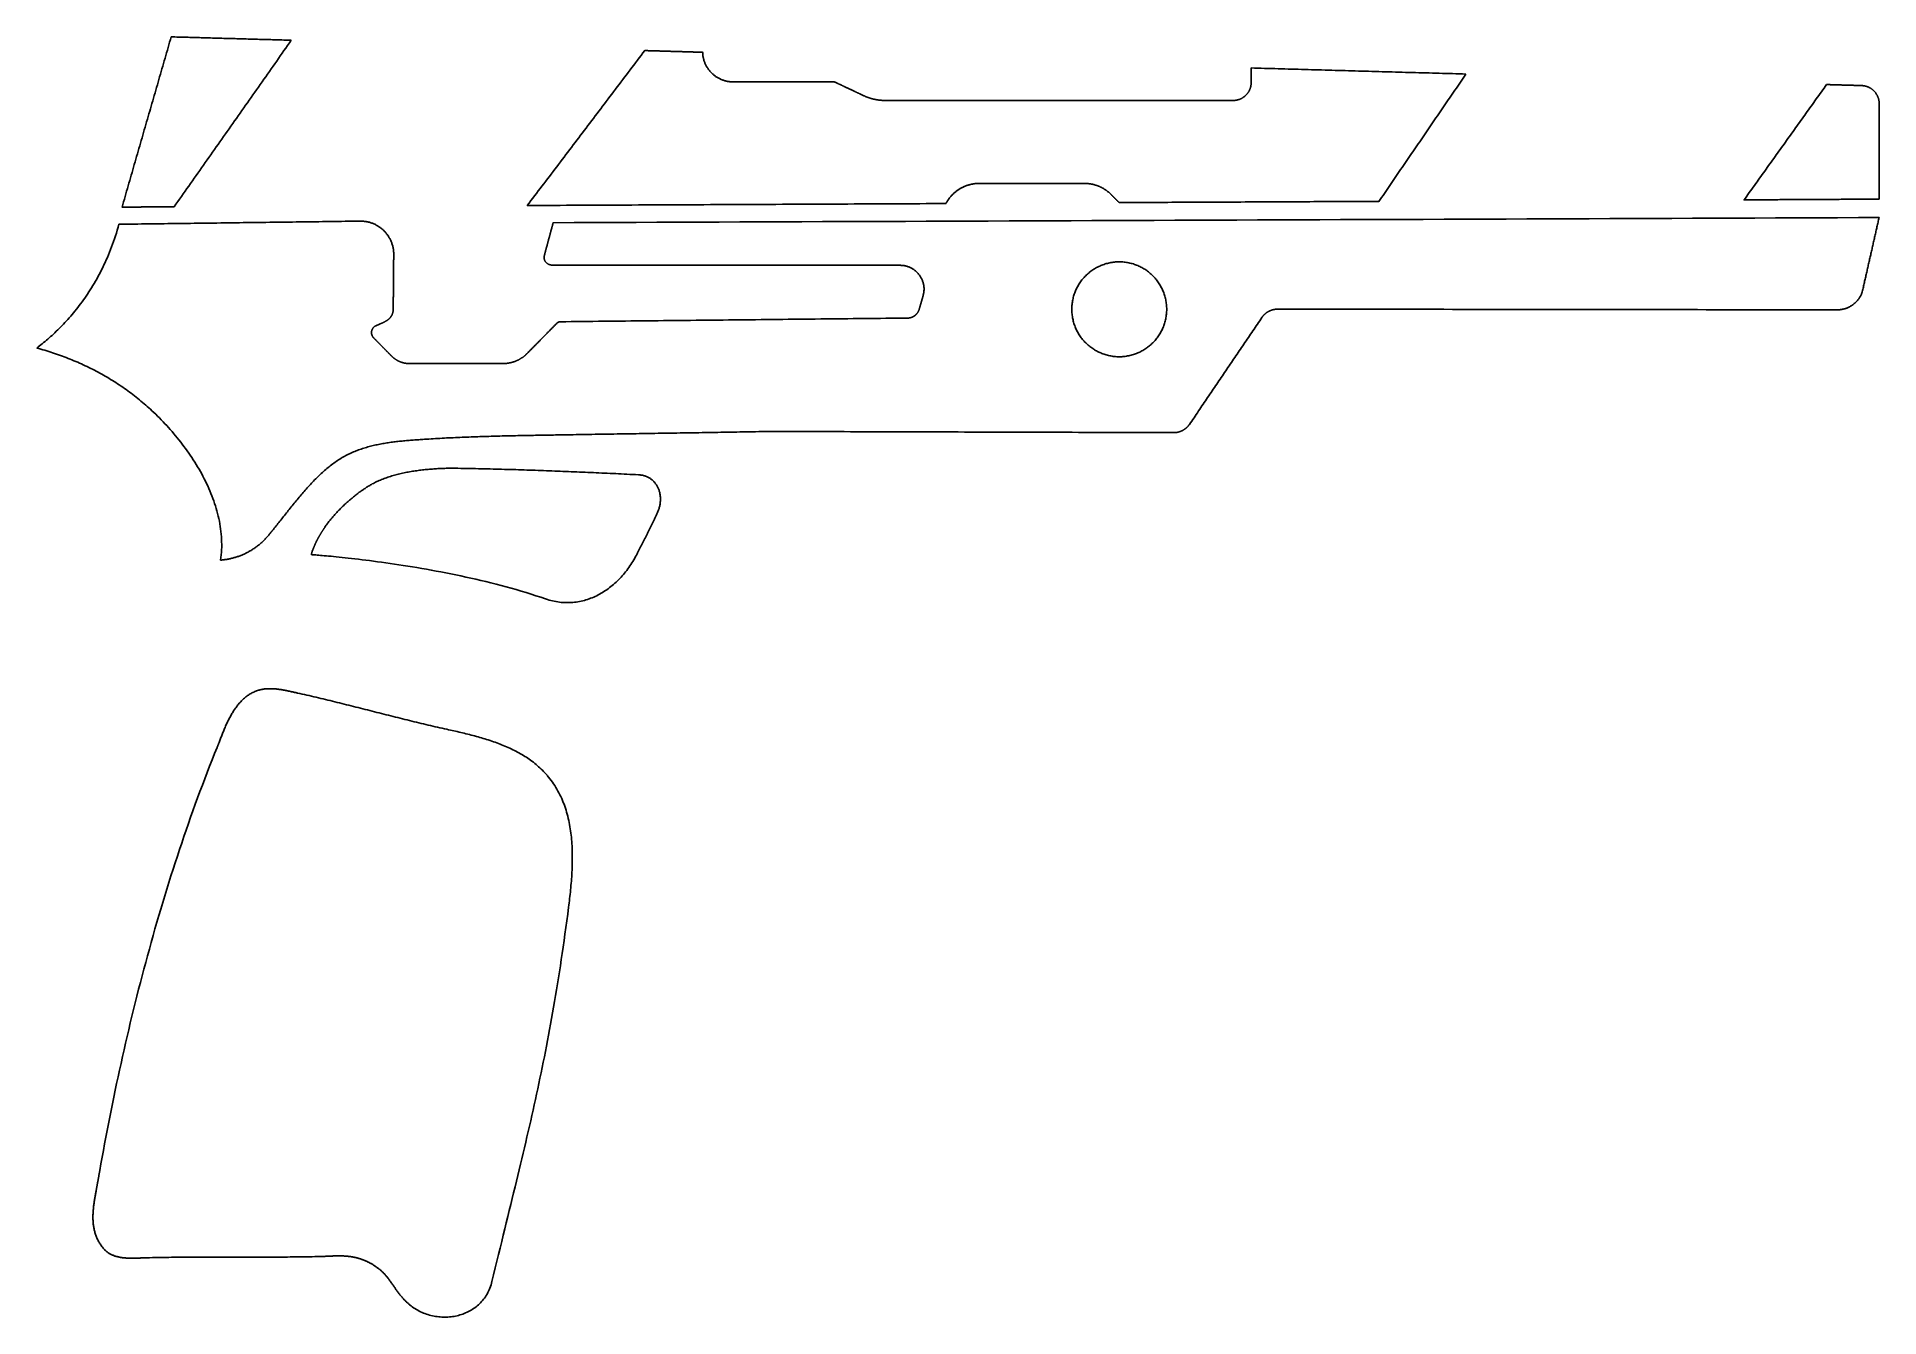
# Model space of a CAD drawing. Header units: metres. Extents: x 173 to 296, y -145 to -59.
import ezdxf

# ---------------------------------------------------------------- set-up
doc = ezdxf.new("R2010")
doc.units = ezdxf.units.M

msp = doc.modelspace()

# ---------------------------------------------------------------- linework, layer by layer
for points in [[(189.966854, -59.412886), (189.841378, -59.40933), (189.715902, -59.405774), (189.590426, -59.402218), (189.46495, -59.398662), (189.339474, -59.395106), (189.213998, -59.39155), (189.088522, -59.387994), (188.963046, -59.384438), (188.83757, -59.380882), (188.712094, -59.377326), (188.586618, -59.37377), (188.461142, -59.370214), (188.335666, -59.366658), (188.21019, -59.363102), (188.084714, -59.359546), (187.959238, -59.35599), (187.833762, -59.352434), (187.708286, -59.348878), (187.58281, -59.345322), (187.457334, -59.341766), (187.331858, -59.33821), (187.206382, -59.334654), (187.080906, -59.331098), (186.95543, -59.327542), (186.829954, -59.323986), (186.704478, -59.32043), (186.579002, -59.316874), (186.453526, -59.313318), (186.32805, -59.309762), (186.202574, -59.306206), (186.077098, -59.30265), (185.951622, -59.299094), (185.826146, -59.295538), (185.70067, -59.291982), (185.575194, -59.288426), (185.449718, -59.28487), (185.324242, -59.281314), (185.198766, -59.277758), (185.07329, -59.274202), (184.947814, -59.270646), (184.822338, -59.26709), (184.696862, -59.263534), (184.571386, -59.259978), (184.44591, -59.256422), (184.320434, -59.252866), (184.194958, -59.24931), (184.069482, -59.245754), (183.944006, -59.242198), (183.81853, -59.238642), (183.693054, -59.235086), (183.567578, -59.23153), (183.442102, -59.227974), (183.316626, -59.224418), (183.19115, -59.220862), (183.065674, -59.217306), (182.940198, -59.21375), (182.814722, -59.210194), (182.689246, -59.206638), (182.56377, -59.203082), (182.438294, -59.199526), (182.312818, -59.19597), (182.187342, -59.192414), (182.061866, -59.188858), (181.93639, -59.185302), (181.885082, -59.363102), (181.833774, -59.540902), (181.782466, -59.718702), (181.731158, -59.896502), (181.67985, -60.074302), (181.628542, -60.252102), (181.577234, -60.429902), (181.525926, -60.607702), (181.474618, -60.785502), (181.42331, -60.963302), (181.372002, -61.141102), (181.320694, -61.318902), (181.269386, -61.496702), (181.218078, -61.674502), (181.16677, -61.852302), (181.115462, -62.030102), (181.064154, -62.207902), (181.012846, -62.385702), (180.961538, -62.563502), (180.91023, -62.741302), (180.858922, -62.919102), (180.807614, -63.096902), (180.756306, -63.274702), (180.704998, -63.452502), (180.65369, -63.630302), (180.602382, -63.808102), (180.551074, -63.985902), (180.499766, -64.163702), (180.448458, -64.341502), (180.39715, -64.519302), (180.345842, -64.697102), (180.294534, -64.874902), (180.243226, -65.052702), (180.191918, -65.230502), (180.14061, -65.408302), (180.089302, -65.586102), (180.037994, -65.763902), (179.986686, -65.941702), (179.935378, -66.119502), (179.88407, -66.297302), (179.832762, -66.475102), (179.781454, -66.652902), (179.730146, -66.830702), (179.678838, -67.008502), (179.62753, -67.186302), (179.576222, -67.364102), (179.524914, -67.541902), (179.473606, -67.719702), (179.422298, -67.897502), (179.37099, -68.075302), (179.319682, -68.253102), (179.268374, -68.430902), (179.217066, -68.608702), (179.165758, -68.786502), (179.11445, -68.964302), (179.063142, -69.142102), (179.011834, -69.319902), (178.960526, -69.497702), (178.909218, -69.675502), (178.85791, -69.853302), (178.806602, -70.031102), (178.755294, -70.208902), (178.703986, -70.386702), (178.652678, -70.564502), (178.707034, -70.564248), (178.76139, -70.563994), (178.815746, -70.56374), (178.870102, -70.563486), (178.924458, -70.563232), (178.978814, -70.562978), (179.03317, -70.562724), (179.087526, -70.56247), (179.141882, -70.562216), (179.196238, -70.561962), (179.250594, -70.561708), (179.30495, -70.561454), (179.359306, -70.5612), (179.413662, -70.560946), (179.468018, -70.560692), (179.522374, -70.560438), (179.57673, -70.560184), (179.631086, -70.55993), (179.685442, -70.559676), (179.739798, -70.559422), (179.794154, -70.559168), (179.84851, -70.558914), (179.902866, -70.55866), (179.957222, -70.558406), (180.011578, -70.558152), (180.065934, -70.557898), (180.12029, -70.557644), (180.174646, -70.55739), (180.229002, -70.557136), (180.283358, -70.556882), (180.337714, -70.556628), (180.39207, -70.556374), (180.446426, -70.55612), (180.500782, -70.555866), (180.555138, -70.555612), (180.609494, -70.555358), (180.66385, -70.555104), (180.718206, -70.55485), (180.772562, -70.554596), (180.826918, -70.554342), (180.881274, -70.554088), (180.93563, -70.553834), (180.989986, -70.55358), (181.044342, -70.553326), (181.098698, -70.553072), (181.153054, -70.552818), (181.20741, -70.552564), (181.261766, -70.55231), (181.316122, -70.552056), (181.370478, -70.551802), (181.424834, -70.551548), (181.47919, -70.551294), (181.533546, -70.55104), (181.587902, -70.550786), (181.642258, -70.550532), (181.696614, -70.550278), (181.75097, -70.550024), (181.805326, -70.54977), (181.859682, -70.549516), (181.914038, -70.549262), (181.968394, -70.549008), (182.02275, -70.548754), (182.077106, -70.5485), (182.131462, -70.548246), (182.25389, -70.374256), (182.376318, -70.200266), (182.498746, -70.026276), (182.621174, -69.852286), (182.743602, -69.678296), (182.86603, -69.504306), (182.988458, -69.330316), (183.110886, -69.156326), (183.233314, -68.982336), (183.355742, -68.808346), (183.47817, -68.634356), (183.600598, -68.460366), (183.723026, -68.286376), (183.845454, -68.112386), (183.967882, -67.938396), (184.09031, -67.764406), (184.212738, -67.590416), (184.335166, -67.416426), (184.457594, -67.242436), (184.580022, -67.068446), (184.70245, -66.894456), (184.824878, -66.720466), (184.947306, -66.546476), (185.069734, -66.372486), (185.192162, -66.198496), (185.31459, -66.024506), (185.437018, -65.850516), (185.559446, -65.676526), (185.681874, -65.502536), (185.804302, -65.328546), (185.92673, -65.154556), (186.049158, -64.980566), (186.171586, -64.806576), (186.294014, -64.632586), (186.416442, -64.458596), (186.53887, -64.284606), (186.661298, -64.110616), (186.783726, -63.936626), (186.906154, -63.762636), (187.028582, -63.588646), (187.15101, -63.414656), (187.273438, -63.240666), (187.395866, -63.066676), (187.518294, -62.892686), (187.640722, -62.718696), (187.76315, -62.544706), (187.885578, -62.370716), (188.008006, -62.196726), (188.130434, -62.022736), (188.252862, -61.848746), (188.37529, -61.674756), (188.497718, -61.500766), (188.620146, -61.326776), (188.742574, -61.152786), (188.865002, -60.978796), (188.98743, -60.804806), (189.109858, -60.630816), (189.232286, -60.456826), (189.354714, -60.282836), (189.477142, -60.108846), (189.59957, -59.934856), (189.721998, -59.760866), (189.844426, -59.586876), (189.966854, -59.412886)], [(268.47927, -61.671708), (268.254988, -61.665358), (268.030706, -61.659008), (267.806424, -61.652658), (267.582142, -61.646308), (267.35786, -61.639958), (267.133578, -61.633608), (266.909296, -61.627258), (266.685014, -61.620908), (266.460732, -61.614558), (266.23645, -61.608208), (266.012168, -61.601858), (265.787886, -61.595508), (265.563604, -61.589158), (265.339322, -61.582808), (265.11504, -61.576458), (264.890758, -61.570108), (264.666476, -61.563758), (264.442194, -61.557408), (264.217912, -61.551058), (263.99363, -61.544708), (263.769348, -61.538358), (263.545066, -61.532008), (263.320784, -61.525658), (263.096502, -61.519308), (262.87222, -61.512958), (262.647938, -61.506608), (262.423656, -61.500258), (262.199374, -61.493908), (261.975092, -61.487558), (261.75081, -61.481208), (261.526528, -61.474858), (261.302246, -61.468508), (261.077964, -61.462158), (260.853682, -61.455808), (260.6294, -61.449458), (260.405118, -61.443108), (260.180836, -61.436758), (259.956554, -61.430408), (259.732272, -61.424058), (259.50799, -61.417708), (259.283708, -61.411358), (259.059426, -61.405008), (258.835144, -61.398658), (258.610862, -61.392308), (258.38658, -61.385958), (258.162298, -61.379608), (257.938016, -61.373258), (257.713734, -61.366908), (257.489452, -61.360558), (257.26517, -61.354208), (257.040888, -61.347858), (256.816606, -61.341508), (256.592324, -61.335158), (256.368042, -61.328808), (256.14376, -61.322458), (255.919478, -61.316108), (255.695196, -61.309758), (255.470914, -61.303408), (255.246632, -61.297058), (255.02235, -61.290708), (254.798068, -61.284358), (254.573786, -61.278008), (254.349504, -61.271658), (254.125222, -61.265308), (254.125222, -61.280548), (254.125222, -61.295788), (254.125222, -61.311028), (254.125222, -61.326268), (254.125222, -61.341508), (254.125222, -61.356748), (254.125222, -61.371988), (254.125222, -61.387228), (254.125222, -61.402468), (254.125222, -61.417708), (254.125222, -61.432948), (254.125222, -61.448188), (254.125222, -61.463428), (254.125222, -61.478668), (254.125222, -61.493908), (254.125222, -61.509148), (254.125222, -61.524388), (254.125222, -61.539628), (254.125222, -61.554868), (254.125222, -61.570108), (254.125222, -61.585348), (254.125222, -61.600588), (254.125222, -61.615828), (254.125222, -61.631068), (254.125222, -61.646308), (254.125222, -61.661548), (254.125222, -61.676788), (254.125222, -61.692028), (254.125222, -61.707268), (254.125222, -61.722508), (254.125222, -61.737748), (254.125222, -61.752988), (254.125222, -61.768228), (254.125222, -61.783468), (254.125222, -61.798708), (254.125222, -61.813948), (254.125222, -61.829188), (254.125222, -61.844428), (254.125222, -61.859668), (254.125222, -61.874908), (254.125222, -61.890148), (254.125222, -61.905388), (254.125222, -61.920628), (254.125222, -61.935868), (254.125222, -61.951108), (254.125222, -61.966348), (254.125222, -61.981588), (254.125222, -61.996828), (254.125222, -62.012068), (254.125222, -62.027308), (254.125222, -62.042548), (254.125222, -62.057788), (254.125222, -62.073028), (254.125222, -62.088268), (254.125222, -62.103508), (254.125222, -62.118748), (254.125222, -62.133988), (254.125222, -62.149228), (254.125222, -62.164468), (254.125222, -62.179708), (254.125222, -62.194948), (254.125222, -62.210188), (254.125222, -62.225428), (254.125222, -62.240668), (254.124714, -62.271656), (254.123444, -62.30239), (254.121412, -62.33287), (254.118618, -62.363096), (254.115062, -62.393068), (254.110998, -62.422786), (254.106172, -62.45225), (254.100584, -62.48146), (254.094234, -62.510416), (254.087122, -62.539118), (254.079502, -62.567566), (254.07112, -62.59576), (254.061976, -62.6237), (254.052324, -62.651386), (254.04191, -62.678818), (254.030988, -62.705742), (254.019304, -62.732412), (254.007112, -62.758828), (253.994158, -62.784736), (253.980696, -62.81039), (253.966726, -62.835536), (253.951994, -62.860428), (253.936754, -62.884812), (253.921006, -62.908942), (253.904496, -62.932564), (253.887478, -62.955678), (253.869952, -62.978538), (253.851918, -63.00089), (253.833376, -63.022734), (253.814326, -63.044324), (253.794768, -63.065406), (253.774702, -63.08598), (253.754128, -63.106046), (253.733046, -63.125604), (253.711456, -63.144654), (253.689612, -63.163196), (253.66726, -63.18123), (253.6444, -63.198756), (253.621286, -63.215774), (253.597664, -63.232284), (253.573534, -63.248032), (253.54915, -63.263272), (253.524258, -63.278004), (253.499112, -63.292228), (253.473458, -63.30569), (253.44755, -63.318644), (253.421134, -63.330836), (253.394464, -63.34252), (253.36754, -63.353442), (253.340108, -63.363856), (253.312422, -63.373508), (253.284482, -63.382652), (253.256288, -63.391034), (253.22784, -63.398654), (253.199138, -63.405766), (253.170182, -63.412116), (253.140972, -63.417704), (253.111508, -63.42253), (253.08179, -63.426594), (253.051818, -63.43015), (253.021592, -63.432944), (252.991112, -63.434976), (252.960378, -63.436246), (252.929644, -63.436754), (252.565916, -63.436754), (252.202188, -63.436754), (251.83846, -63.436754), (251.474732, -63.436754), (251.111004, -63.436754), (250.747276, -63.436754), (250.383548, -63.436754), (250.01982, -63.436754), (249.656092, -63.436754), (249.292364, -63.436754), (248.928636, -63.436754), (248.564908, -63.436754), (248.20118, -63.436754), (247.837452, -63.436754), (247.473724, -63.436754), (247.109996, -63.436754), (246.746268, -63.436754), (246.38254, -63.436754), (246.018812, -63.436754), (245.655084, -63.436754), (245.291356, -63.436754), (244.927628, -63.436754), (244.5639, -63.436754), (244.200172, -63.436754), (243.836444, -63.436754), (243.472716, -63.436754), (243.108988, -63.436754), (242.74526, -63.436754), (242.381532, -63.436754), (242.017804, -63.436754), (241.654076, -63.436754), (241.290348, -63.436754), (240.92662, -63.436754), (240.562892, -63.436754), (240.199164, -63.436754), (239.835436, -63.436754), (239.471708, -63.436754), (239.10798, -63.436754), (238.744252, -63.436754), (238.380524, -63.436754), (238.016796, -63.436754), (237.653068, -63.436754), (237.28934, -63.436754), (236.925612, -63.436754), (236.561884, -63.436754), (236.198156, -63.436754), (235.834428, -63.436754), (235.4707, -63.436754), (235.106972, -63.436754), (234.743244, -63.436754), (234.379516, -63.436754), (234.015788, -63.436754), (233.65206, -63.436754), (233.288332, -63.436754), (232.924604, -63.436754), (232.560876, -63.436754), (232.197148, -63.436754), (231.83342, -63.436754), (231.469692, -63.436754), (231.105964, -63.436754), (230.742236, -63.436754), (230.378508, -63.436754), (230.01478, -63.436754), (229.651052, -63.436754), (229.627938, -63.436754), (229.604824, -63.4365), (229.58171, -63.435992), (229.558596, -63.435484), (229.535482, -63.434722), (229.512622, -63.43396), (229.489762, -63.432944), (229.466902, -63.431674), (229.444042, -63.430404), (229.421182, -63.42888), (229.398322, -63.427102), (229.375462, -63.425324), (229.352602, -63.423292), (229.329742, -63.42126), (229.306882, -63.418974), (229.284022, -63.416434), (229.261162, -63.413894), (229.238302, -63.4111), (229.215442, -63.408306), (229.192836, -63.405258), (229.17023, -63.401956), (229.147624, -63.398654), (229.125018, -63.395098), (229.102412, -63.391542), (229.079806, -63.387732), (229.0572, -63.383668), (229.034594, -63.379604), (229.011988, -63.375286), (228.989636, -63.370714), (228.967284, -63.366142), (228.944932, -63.361316), (228.92258, -63.35649), (228.900228, -63.35141), (228.877876, -63.346076), (228.855524, -63.340742), (228.833172, -63.335154), (228.811074, -63.329566), (228.788976, -63.323724), (228.766878, -63.317628), (228.74478, -63.311532), (228.722682, -63.305182), (228.700584, -63.298832), (228.67874, -63.292228), (228.656896, -63.28537), (228.635052, -63.278512), (228.613208, -63.2714), (228.591364, -63.264288), (228.56952, -63.256922), (228.54793, -63.249556), (228.52634, -63.241936), (228.50475, -63.234062), (228.48316, -63.226188), (228.46157, -63.21806), (228.440234, -63.209932), (228.418898, -63.20155), (228.397562, -63.192914), (228.376226, -63.184278), (228.355144, -63.175388), (228.334062, -63.166498), (228.31298, -63.157354), (228.291898, -63.147956), (228.270816, -63.138558), (228.249988, -63.128906), (228.22916, -63.119254), (228.198426, -63.104776), (228.167692, -63.090298), (228.136958, -63.07582), (228.106224, -63.061342), (228.07549, -63.046864), (228.044756, -63.032386), (228.014022, -63.017908), (227.983288, -63.00343), (227.952554, -62.988952), (227.92182, -62.974474), (227.891086, -62.959996), (227.860352, -62.945518), (227.829618, -62.93104), (227.798884, -62.916562), (227.76815, -62.902084), (227.737416, -62.887606), (227.706682, -62.873128), (227.675948, -62.85865), (227.645214, -62.844172), (227.61448, -62.829694), (227.583746, -62.815216), (227.553012, -62.800738), (227.522278, -62.78626), (227.491544, -62.771782), (227.46081, -62.757304), (227.430076, -62.742826), (227.399342, -62.728348), (227.368608, -62.71387), (227.337874, -62.699392), (227.30714, -62.684914), (227.276406, -62.670436), (227.245672, -62.655958), (227.214938, -62.64148), (227.184204, -62.627002), (227.15347, -62.612524), (227.122736, -62.598046), (227.092002, -62.583568), (227.061268, -62.56909), (227.030534, -62.554612), (226.9998, -62.540134), (226.969066, -62.525656), (226.938332, -62.511178), (226.907598, -62.4967), (226.876864, -62.482222), (226.84613, -62.467744), (226.815396, -62.453266), (226.784662, -62.438788), (226.753928, -62.42431), (226.723194, -62.409832), (226.69246, -62.395354), (226.661726, -62.380876), (226.630992, -62.366398), (226.600258, -62.35192), (226.569524, -62.337442), (226.53879, -62.322964), (226.508056, -62.308486), (226.477322, -62.294008), (226.446588, -62.27953), (226.415854, -62.265052), (226.38512, -62.250574), (226.354386, -62.236096), (226.323652, -62.221618), (226.292918, -62.20714), (226.262184, -62.192662), (226.156266, -62.192662), (226.050348, -62.192662), (225.94443, -62.192662), (225.838512, -62.192662), (225.732594, -62.192662), (225.626676, -62.192662), (225.520758, -62.192662), (225.41484, -62.192662), (225.308922, -62.192662), (225.203004, -62.192662), (225.097086, -62.192662), (224.991168, -62.192662), (224.88525, -62.192662), (224.779332, -62.192662), (224.673414, -62.192662), (224.567496, -62.192662), (224.461578, -62.192662), (224.35566, -62.192662), (224.249742, -62.192662), (224.143824, -62.192662), (224.037906, -62.192662), (223.931988, -62.192662), (223.82607, -62.192662), (223.720152, -62.192662), (223.614234, -62.192662), (223.508316, -62.192662), (223.402398, -62.192662), (223.29648, -62.192662), (223.190562, -62.192662), (223.084644, -62.192662), (222.978726, -62.192662), (222.872808, -62.192662), (222.76689, -62.192662), (222.660972, -62.192662), (222.555054, -62.192662), (222.449136, -62.192662), (222.343218, -62.192662), (222.2373, -62.192662), (222.131382, -62.192662), (222.025464, -62.192662), (221.919546, -62.192662), (221.813628, -62.192662), (221.70771, -62.192662), (221.601792, -62.192662), (221.495874, -62.192662), (221.389956, -62.192662), (221.284038, -62.192662), (221.17812, -62.192662), (221.072202, -62.192662), (220.966284, -62.192662), (220.860366, -62.192662), (220.754448, -62.192662), (220.64853, -62.192662), (220.542612, -62.192662), (220.436694, -62.192662), (220.330776, -62.192662), (220.224858, -62.192662), (220.11894, -62.192662), (220.013022, -62.192662), (219.907104, -62.192662), (219.801186, -62.192662), (219.695268, -62.192662), (219.58935, -62.192662), (219.483432, -62.192662), (219.432124, -62.1919), (219.38107, -62.189868), (219.330524, -62.186566), (219.280232, -62.182248), (219.230194, -62.17666), (219.180664, -62.169802), (219.131388, -62.161674), (219.08262, -62.152276), (219.03436, -62.141862), (218.986354, -62.130178), (218.938856, -62.117478), (218.891866, -62.103508), (218.845384, -62.088522), (218.79941, -62.07252), (218.753944, -62.055248), (218.708986, -62.03696), (218.664536, -62.017656), (218.620594, -61.997336), (218.57716, -61.976), (218.534488, -61.953648), (218.492324, -61.93028), (218.450668, -61.905896), (218.409774, -61.88075), (218.369388, -61.854588), (218.329764, -61.82741), (218.290902, -61.79947), (218.252548, -61.770514), (218.214956, -61.740796), (218.178126, -61.710062), (218.142058, -61.678566), (218.106752, -61.646308), (218.072208, -61.613288), (218.038426, -61.579506), (218.005406, -61.544708), (217.973148, -61.509148), (217.941652, -61.472826), (217.911172, -61.435996), (217.881454, -61.398404), (217.852752, -61.36005), (217.824812, -61.320934), (217.797888, -61.28131), (217.771726, -61.240924), (217.74658, -61.199776), (217.72245, -61.15812), (217.699336, -61.115956), (217.676984, -61.07303), (217.655648, -61.029596), (217.635328, -60.985654), (217.616024, -60.94095), (217.597736, -60.895738), (217.580718, -60.850018), (217.564716, -60.80379), (217.54973, -60.757054), (217.53576, -60.710064), (217.52306, -60.662566), (217.511376, -60.61456), (217.500962, -60.566046), (217.491818, -60.517278), (217.48369, -60.468002), (217.476832, -60.418472), (217.471244, -60.368434), (217.466672, -60.318142), (217.46337, -60.267596), (217.461338, -60.216542), (217.400886, -60.214764), (217.340434, -60.212986), (217.279982, -60.211208), (217.21953, -60.20943), (217.159078, -60.207652), (217.098626, -60.205874), (217.038174, -60.204096), (216.977722, -60.202318), (216.91727, -60.20054), (216.856818, -60.198762), (216.796366, -60.196984), (216.735914, -60.195206), (216.675462, -60.193428), (216.61501, -60.19165), (216.554558, -60.189872), (216.494106, -60.188094), (216.433654, -60.186316), (216.373202, -60.184538), (216.31275, -60.18276), (216.252298, -60.180982), (216.191846, -60.179204), (216.131394, -60.177426), (216.070942, -60.175648), (216.01049, -60.17387), (215.950038, -60.172092), (215.889586, -60.170314), (215.829134, -60.168536), (215.768682, -60.166758), (215.70823, -60.16498), (215.647778, -60.163202), (215.587326, -60.161424), (215.526874, -60.159646), (215.466422, -60.157868), (215.40597, -60.15609), (215.345518, -60.154312), (215.285066, -60.152534), (215.224614, -60.150756), (215.164162, -60.148978), (215.10371, -60.1472), (215.043258, -60.145422), (214.982806, -60.143644), (214.922354, -60.141866), (214.861902, -60.140088), (214.80145, -60.13831), (214.740998, -60.136532), (214.680546, -60.134754), (214.620094, -60.132976), (214.559642, -60.131198), (214.49919, -60.12942), (214.438738, -60.127642), (214.378286, -60.125864), (214.317834, -60.124086), (214.257382, -60.122308), (214.19693, -60.12053), (214.136478, -60.118752), (214.076026, -60.116974), (214.015574, -60.115196), (213.955122, -60.113418), (213.89467, -60.11164), (213.834218, -60.109862), (213.773766, -60.108084), (213.713314, -60.106306), (213.652862, -60.104528), (213.59241, -60.10275), (213.469728, -60.264548), (213.347046, -60.426346), (213.224364, -60.588144), (213.101682, -60.749942), (212.979, -60.91174), (212.856318, -61.073538), (212.733636, -61.235336), (212.610954, -61.397134), (212.488272, -61.558932), (212.36559, -61.72073), (212.242908, -61.882528), (212.120226, -62.044326), (211.997544, -62.206124), (211.874862, -62.367922), (211.75218, -62.52972), (211.629498, -62.691518), (211.506816, -62.853316), (211.384134, -63.015114), (211.261452, -63.176912), (211.13877, -63.33871), (211.016088, -63.500508), (210.893406, -63.662306), (210.770724, -63.824104), (210.648042, -63.985902), (210.52536, -64.1477), (210.402678, -64.309498), (210.279996, -64.471296), (210.157314, -64.633094), (210.034632, -64.794892), (209.91195, -64.95669), (209.789268, -65.118488), (209.666586, -65.280286), (209.543904, -65.442084), (209.421222, -65.603882), (209.29854, -65.76568), (209.175858, -65.927478), (209.053176, -66.089276), (208.930494, -66.251074), (208.807812, -66.412872), (208.68513, -66.57467), (208.562448, -66.736468), (208.439766, -66.898266), (208.317084, -67.060064), (208.194402, -67.221862), (208.07172, -67.38366), (207.949038, -67.545458), (207.826356, -67.707256), (207.703674, -67.869054), (207.580992, -68.030852), (207.45831, -68.19265), (207.335628, -68.354448), (207.212946, -68.516246), (207.090264, -68.678044), (206.967582, -68.839842), (206.8449, -69.00164), (206.722218, -69.163438), (206.599536, -69.325236), (206.476854, -69.487034), (206.354172, -69.648832), (206.23149, -69.81063), (206.108808, -69.972428), (205.986126, -70.134226), (205.863444, -70.296024), (205.740762, -70.457822), (206.177896, -70.45579), (206.61503, -70.453758), (207.052164, -70.451726), (207.489298, -70.449694), (207.926432, -70.447662), (208.363566, -70.44563), (208.8007, -70.443598), (209.237834, -70.441566), (209.674968, -70.439534), (210.112102, -70.437502), (210.549236, -70.43547), (210.98637, -70.433438), (211.423504, -70.431406), (211.860638, -70.429374), (212.297772, -70.427342), (212.734906, -70.42531), (213.17204, -70.423278), (213.609174, -70.421246), (214.046308, -70.419214), (214.483442, -70.417182), (214.920576, -70.41515), (215.35771, -70.413118), (215.794844, -70.411086), (216.231978, -70.409054), (216.669112, -70.407022), (217.106246, -70.40499), (217.54338, -70.402958), (217.980514, -70.400926), (218.417648, -70.398894), (218.854782, -70.396862), (219.291916, -70.39483), (219.72905, -70.392798), (220.166184, -70.390766), (220.603318, -70.388734), (221.040452, -70.386702), (221.477586, -70.38467), (221.91472, -70.382638), (222.351854, -70.380606), (222.788988, -70.378574), (223.226122, -70.376542), (223.663256, -70.37451), (224.10039, -70.372478), (224.537524, -70.370446), (224.974658, -70.368414), (225.411792, -70.366382), (225.848926, -70.36435), (226.28606, -70.362318), (226.723194, -70.360286), (227.160328, -70.358254), (227.597462, -70.356222), (228.034596, -70.35419), (228.47173, -70.352158), (228.908864, -70.350126), (229.345998, -70.348094), (229.783132, -70.346062), (230.220266, -70.34403), (230.6574, -70.341998), (231.094534, -70.339966), (231.531668, -70.337934), (231.968802, -70.335902), (232.405936, -70.33387), (232.84307, -70.331838), (233.280204, -70.329806), (233.717338, -70.327774), (233.717846, -70.326758), (233.718354, -70.325742), (233.718862, -70.324726), (233.71937, -70.32371), (233.719878, -70.322694), (233.720386, -70.321678), (233.720894, -70.320662), (233.721402, -70.319646), (233.72191, -70.31863), (233.722418, -70.317614), (233.722926, -70.316598), (233.723434, -70.315582), (233.723942, -70.314566), (233.72445, -70.31355), (233.724958, -70.312534), (233.725466, -70.311518), (233.725974, -70.310502), (233.726482, -70.309486), (233.72699, -70.30847), (233.727498, -70.307454), (233.728006, -70.306438), (233.728514, -70.305422), (233.729022, -70.304406), (233.72953, -70.30339), (233.730038, -70.302374), (233.730546, -70.301358), (233.731054, -70.300342), (233.731562, -70.299326), (233.73207, -70.29831), (233.732578, -70.297294), (233.733086, -70.296278), (233.733594, -70.295262), (233.734102, -70.294246), (233.73461, -70.29323), (233.735118, -70.292214), (233.735626, -70.291198), (233.736134, -70.290182), (233.736642, -70.289166), (233.73715, -70.28815), (233.737658, -70.287134), (233.738166, -70.286118), (233.738674, -70.285102), (233.739182, -70.284086), (233.73969, -70.28307), (233.740198, -70.282054), (233.740706, -70.281038), (233.741214, -70.280022), (233.741722, -70.279006), (233.74223, -70.27799), (233.742738, -70.276974), (233.743246, -70.275958), (233.743754, -70.274942), (233.744262, -70.273926), (233.74477, -70.27291), (233.745278, -70.271894), (233.745786, -70.270878), (233.746294, -70.269862), (233.746802, -70.268846), (233.74731, -70.26783), (233.747818, -70.266814), (233.748326, -70.265798), (233.748834, -70.264782), (233.749342, -70.263766), (233.74985, -70.26275), (233.77144, -70.22592), (233.793538, -70.189344), (233.816144, -70.153276), (233.839258, -70.117716), (233.863134, -70.082664), (233.887518, -70.04812), (233.91241, -70.01383), (233.93781, -69.980048), (233.963718, -69.946774), (233.990134, -69.914008), (234.017058, -69.88175), (234.04449, -69.85), (234.07243, -69.818758), (234.100624, -69.788024), (234.129326, -69.757798), (234.158536, -69.72808), (234.188254, -69.69887), (234.21848, -69.670168), (234.24896, -69.641974), (234.279948, -69.614288), (234.311444, -69.58711), (234.343194, -69.56044), (234.375452, -69.534278), (234.408218, -69.508624), (234.441238, -69.483732), (234.474766, -69.459348), (234.508548, -69.435472), (234.542838, -69.412104), (234.577382, -69.389244), (234.612434, -69.367146), (234.64774, -69.345556), (234.6833, -69.324474), (234.719368, -69.3039), (234.75569, -69.284088), (234.792266, -69.264784), (234.829096, -69.245988), (234.866434, -69.227954), (234.904026, -69.210428), (234.941872, -69.193664), (234.979972, -69.177408), (235.018326, -69.16166), (235.056934, -69.146674), (235.095796, -69.132196), (235.134912, -69.11848), (235.174282, -69.105272), (235.213906, -69.092826), (235.253784, -69.080888), (235.293916, -69.069712), (235.334302, -69.059044), (235.374942, -69.049138), (235.415836, -69.03974), (235.45673, -69.031104), (235.497878, -69.02323), (235.53928, -69.015864), (235.580682, -69.00926), (235.622338, -69.003418), (235.664248, -68.998084), (235.706158, -68.993512), (235.748322, -68.989702), (235.790486, -68.9864), (235.832904, -68.98386), (235.875322, -68.982082), (235.917994, -68.981066), (235.960666, -68.980812), (236.07014, -68.980812), (236.179614, -68.980812), (236.289088, -68.980812), (236.398562, -68.980812), (236.508036, -68.980812), (236.61751, -68.980812), (236.726984, -68.980812), (236.836458, -68.980812), (236.945932, -68.980812), (237.055406, -68.980812), (237.16488, -68.980812), (237.274354, -68.980812), (237.383828, -68.980812), (237.493302, -68.980812), (237.602776, -68.980812), (237.71225, -68.980812), (237.821724, -68.980812), (237.931198, -68.980812), (238.040672, -68.980812), (238.150146, -68.980812), (238.25962, -68.980812), (238.369094, -68.980812), (238.478568, -68.980812), (238.588042, -68.980812), (238.697516, -68.980812), (238.80699, -68.980812), (238.916464, -68.980812), (239.025938, -68.980812), (239.135412, -68.980812), (239.244886, -68.980812), (239.35436, -68.980812), (239.463834, -68.980812), (239.573308, -68.980812), (239.682782, -68.980812), (239.792256, -68.980812), (239.90173, -68.980812), (240.011204, -68.980812), (240.120678, -68.980812), (240.230152, -68.980812), (240.339626, -68.980812), (240.4491, -68.980812), (240.558574, -68.980812), (240.668048, -68.980812), (240.777522, -68.980812), (240.886996, -68.980812), (240.99647, -68.980812), (241.105944, -68.980812), (241.215418, -68.980812), (241.324892, -68.980812), (241.434366, -68.980812), (241.54384, -68.980812), (241.653314, -68.980812), (241.762788, -68.980812), (241.872262, -68.980812), (241.981736, -68.980812), (242.09121, -68.980812), (242.200684, -68.980812), (242.310158, -68.980812), (242.419632, -68.980812), (242.529106, -68.980812), (242.63858, -68.980812), (242.748054, -68.980812), (242.857528, -68.980812), (242.967002, -68.980812), (242.998498, -68.981066), (243.029994, -68.981574), (243.06149, -68.98259), (243.092986, -68.98386), (243.124482, -68.985638), (243.155724, -68.98767), (243.186966, -68.99021), (243.218208, -68.993004), (243.24945, -68.996306), (243.280438, -68.999862), (243.311426, -69.003926), (243.342414, -69.008244), (243.373402, -69.01307), (243.404136, -69.01815), (243.43487, -69.023738), (243.465604, -69.02958), (243.496084, -69.03593), (243.526564, -69.042534), (243.55679, -69.049646), (243.587016, -69.057012), (243.617242, -69.064886), (243.647214, -69.073014), (243.677186, -69.081396), (243.706904, -69.090286), (243.736622, -69.09943), (243.766086, -69.109082), (243.79555, -69.118988), (243.82476, -69.129402), (243.85397, -69.14007), (243.882926, -69.150992), (243.911882, -69.162422), (243.940584, -69.174106), (243.969286, -69.186044), (243.997734, -69.19849), (244.025928, -69.21119), (244.054122, -69.224398), (244.082062, -69.23786), (244.110002, -69.251576), (244.137688, -69.2658), (244.16512, -69.280278), (244.192552, -69.29501), (244.21973, -69.31025), (244.246654, -69.325744), (244.273324, -69.341492), (244.299994, -69.357748), (244.32641, -69.374258), (244.352572, -69.391022), (244.37848, -69.408294), (244.404388, -69.42582), (244.430042, -69.4436), (244.455442, -69.461634), (244.480588, -69.480176), (244.505734, -69.498972), (244.530626, -69.518022), (244.555264, -69.537326), (244.579648, -69.557138), (244.603778, -69.577204), (244.627654, -69.597524), (244.651276, -69.618098), (244.674644, -69.63918), (244.697758, -69.660516), (244.720618, -69.682106), (244.743478, -69.70395), (244.766084, -69.726302), (244.774466, -69.734684), (244.782848, -69.743066), (244.79123, -69.751448), (244.799612, -69.75983), (244.807994, -69.768212), (244.816376, -69.776594), (244.824758, -69.784976), (244.83314, -69.793358), (244.841522, -69.80174), (244.849904, -69.810122), (244.858286, -69.818504), (244.866668, -69.826886), (244.87505, -69.835268), (244.883432, -69.84365), (244.891814, -69.852032), (244.900196, -69.860414), (244.908578, -69.868796), (244.91696, -69.877178), (244.925342, -69.88556), (244.933724, -69.893942), (244.942106, -69.902324), (244.950488, -69.910706), (244.95887, -69.919088), (244.967252, -69.92747), (244.975634, -69.935852), (244.984016, -69.944234), (244.992398, -69.952616), (245.00078, -69.960998), (245.009162, -69.96938), (245.017544, -69.977762), (245.025926, -69.986144), (245.034308, -69.994526), (245.04269, -70.002908), (245.051072, -70.01129), (245.059454, -70.019672), (245.067836, -70.028054), (245.076218, -70.036436), (245.0846, -70.044818), (245.092982, -70.0532), (245.101364, -70.061582), (245.109746, -70.069964), (245.118128, -70.078346), (245.12651, -70.086728), (245.134892, -70.09511), (245.143274, -70.103492), (245.151656, -70.111874), (245.160038, -70.120256), (245.16842, -70.128638), (245.176802, -70.13702), (245.185184, -70.145402), (245.193566, -70.153784), (245.201948, -70.162166), (245.21033, -70.170548), (245.218712, -70.17893), (245.227094, -70.187312), (245.235476, -70.195694), (245.243858, -70.204076), (245.25224, -70.212458), (245.260622, -70.22084), (245.269004, -70.229222), (245.277386, -70.237604), (245.285768, -70.245986), (245.29415, -70.254368), (245.302532, -70.26275), (245.573804, -70.26148), (245.845076, -70.26021), (246.116348, -70.25894), (246.38762, -70.25767), (246.658892, -70.2564), (246.930164, -70.25513), (247.201436, -70.25386), (247.472708, -70.25259), (247.74398, -70.25132), (248.015252, -70.25005), (248.286524, -70.24878), (248.557796, -70.24751), (248.829068, -70.24624), (249.10034, -70.24497), (249.371612, -70.2437), (249.642884, -70.24243), (249.914156, -70.24116), (250.185428, -70.23989), (250.4567, -70.23862), (250.727972, -70.23735), (250.999244, -70.23608), (251.270516, -70.23481), (251.541788, -70.23354), (251.81306, -70.23227), (252.084332, -70.231), (252.355604, -70.22973), (252.626876, -70.22846), (252.898148, -70.22719), (253.16942, -70.22592), (253.440692, -70.22465), (253.711964, -70.22338), (253.983236, -70.22211), (254.254508, -70.22084), (254.52578, -70.21957), (254.797052, -70.2183), (255.068324, -70.21703), (255.339596, -70.21576), (255.610868, -70.21449), (255.88214, -70.21322), (256.153412, -70.21195), (256.424684, -70.21068), (256.695956, -70.20941), (256.967228, -70.20814), (257.2385, -70.20687), (257.509772, -70.2056), (257.781044, -70.20433), (258.052316, -70.20306), (258.323588, -70.20179), (258.59486, -70.20052), (258.866132, -70.19925), (259.137404, -70.19798), (259.408676, -70.19671), (259.679948, -70.19544), (259.95122, -70.19417), (260.222492, -70.1929), (260.493764, -70.19163), (260.765036, -70.19036), (261.036308, -70.18909), (261.30758, -70.18782), (261.578852, -70.18655), (261.850124, -70.18528), (262.121396, -70.18401), (262.392668, -70.18274), (262.66394, -70.18147), (262.754618, -70.048628), (262.84555, -69.915786), (262.936228, -69.782944), (263.026906, -69.650102), (263.117838, -69.51726), (263.208516, -69.384418), (263.299448, -69.251576), (263.390126, -69.118734), (263.480804, -68.985892), (263.571736, -68.85305), (263.662414, -68.720208), (263.753346, -68.587366), (263.844024, -68.454524), (263.934702, -68.321682), (264.025634, -68.18884), (264.116312, -68.055998), (264.207244, -67.923156), (264.297922, -67.790314), (264.3886, -67.657472), (264.479532, -67.52463), (264.57021, -67.391788), (264.661142, -67.258946), (264.75182, -67.126104), (264.842498, -66.993262), (264.93343, -66.86042), (265.024108, -66.727578), (265.11504, -66.594736), (265.205718, -66.461894), (265.296396, -66.329052), (265.387328, -66.19621), (265.478006, -66.063368), (265.568938, -65.930526), (265.659616, -65.797684), (265.750294, -65.664842), (265.841226, -65.532), (265.931904, -65.399158), (266.022836, -65.266316), (266.113514, -65.133474), (266.204192, -65.000632), (266.295124, -64.86779), (266.385802, -64.734948), (266.476734, -64.602106), (266.567412, -64.469264), (266.65809, -64.336422), (266.749022, -64.20358), (266.8397, -64.070738), (266.930632, -63.937896), (267.02131, -63.805054), (267.111988, -63.672212), (267.20292, -63.53937), (267.293598, -63.406528), (267.38453, -63.273686), (267.475208, -63.140844), (267.565886, -63.008002), (267.656818, -62.87516), (267.747496, -62.742318), (267.838428, -62.609476), (267.929106, -62.476634), (268.019784, -62.343792), (268.110716, -62.21095), (268.201394, -62.078108), (268.292326, -61.945266), (268.383004, -61.812424), (268.473682, -61.679582)], [(294.926512, -62.440566), (294.889936, -62.43955), (294.85336, -62.438534), (294.816784, -62.437518), (294.780208, -62.436502), (294.743632, -62.435486), (294.707056, -62.43447), (294.67048, -62.433454), (294.633904, -62.432438), (294.597328, -62.431422), (294.560752, -62.430406), (294.524176, -62.42939), (294.4876, -62.428374), (294.451024, -62.427358), (294.414448, -62.426342), (294.377872, -62.425326), (294.341296, -62.42431), (294.30472, -62.423294), (294.268144, -62.422278), (294.231568, -62.421262), (294.194992, -62.420246), (294.158416, -62.41923), (294.12184, -62.418214), (294.085264, -62.417198), (294.048688, -62.416182), (294.012112, -62.415166), (293.975536, -62.41415), (293.93896, -62.413134), (293.902384, -62.412118), (293.865808, -62.411102), (293.829232, -62.410086), (293.792656, -62.40907), (293.75608, -62.408054), (293.719504, -62.407038), (293.682928, -62.406022), (293.646352, -62.405006), (293.609776, -62.40399), (293.5732, -62.402974), (293.536624, -62.401958), (293.500048, -62.400942), (293.463472, -62.399926), (293.426896, -62.39891), (293.39032, -62.397894), (293.353744, -62.396878), (293.317168, -62.395862), (293.280592, -62.394846), (293.244016, -62.39383), (293.20744, -62.392814), (293.170864, -62.391798), (293.134288, -62.390782), (293.097712, -62.389766), (293.061136, -62.38875), (293.02456, -62.387734), (292.987984, -62.386718), (292.951408, -62.385702), (292.914832, -62.384686), (292.878256, -62.38367), (292.84168, -62.382654), (292.805104, -62.381638), (292.768528, -62.380622), (292.731952, -62.379606), (292.695376, -62.37859), (292.6588, -62.377574), (292.622224, -62.376558), (292.585648, -62.375542), (292.499542, -62.495938), (292.413436, -62.616334), (292.32733, -62.73673), (292.24097, -62.857126), (292.154864, -62.977522), (292.068758, -63.097918), (291.982652, -63.218314), (291.896546, -63.33871), (291.81044, -63.459106), (291.724334, -63.579502), (291.638228, -63.699898), (291.551868, -63.820294), (291.465762, -63.94069), (291.379656, -64.061086), (291.29355, -64.181482), (291.207444, -64.301878), (291.121338, -64.422274), (291.035232, -64.54267), (290.949126, -64.663066), (290.86302, -64.783462), (290.77666, -64.903858), (290.690554, -65.024254), (290.604448, -65.14465), (290.518342, -65.265046), (290.432236, -65.385442), (290.34613, -65.505838), (290.260024, -65.626234), (290.173918, -65.74663), (290.087558, -65.867026), (290.001452, -65.987422), (289.915346, -66.107818), (289.82924, -66.228214), (289.743134, -66.34861), (289.657028, -66.469006), (289.570922, -66.589402), (289.484816, -66.709798), (289.39871, -66.830194), (289.31235, -66.95059), (289.226244, -67.070986), (289.140138, -67.191382), (289.054032, -67.311778), (288.967926, -67.432174), (288.88182, -67.55257), (288.795714, -67.672966), (288.709608, -67.793362), (288.623248, -67.913758), (288.537142, -68.034154), (288.451036, -68.15455), (288.36493, -68.274946), (288.278824, -68.395342), (288.192718, -68.515738), (288.106612, -68.636134), (288.020506, -68.75653), (287.9344, -68.876926), (287.84804, -68.997322), (287.761934, -69.117718), (287.675828, -69.238114), (287.589722, -69.35851), (287.503616, -69.478906), (287.41751, -69.599302), (287.331404, -69.719698), (287.245298, -69.840094), (287.159192, -69.96049), (287.072832, -70.080886), (287.214056, -70.080124), (287.355026, -70.079362), (287.495996, -70.0786), (287.636966, -70.077838), (287.77819, -70.077076), (287.91916, -70.076314), (288.06013, -70.075552), (288.2011, -70.07479), (288.342324, -70.074028), (288.483294, -70.073266), (288.624264, -70.072504), (288.765234, -70.071742), (288.906458, -70.07098), (289.047428, -70.070218), (289.188398, -70.069456), (289.329368, -70.068694), (289.470592, -70.067932), (289.611562, -70.06717), (289.752532, -70.066408), (289.893502, -70.065646), (290.034726, -70.064884), (290.175696, -70.064122), (290.316666, -70.06336), (290.457636, -70.062598), (290.59886, -70.061836), (290.73983, -70.061074), (290.8808, -70.060312), (291.02177, -70.05955), (291.162994, -70.058788), (291.303964, -70.058026), (291.444934, -70.057264), (291.585904, -70.056502), (291.727128, -70.05574), (291.868098, -70.054978), (292.009068, -70.054216), (292.150038, -70.053454), (292.291262, -70.052692), (292.432232, -70.05193), (292.573202, -70.051168), (292.714172, -70.050406), (292.855396, -70.049644), (292.996366, -70.048882), (293.137336, -70.04812), (293.278306, -70.047358), (293.41953, -70.046596), (293.5605, -70.045834), (293.70147, -70.045072), (293.84244, -70.04431), (293.983664, -70.043548), (294.124634, -70.042786), (294.265604, -70.042024), (294.406574, -70.041262), (294.547798, -70.0405), (294.688768, -70.039738), (294.829738, -70.038976), (294.970708, -70.038214), (295.111932, -70.037452), (295.252902, -70.03669), (295.393872, -70.035928), (295.534842, -70.035166), (295.676066, -70.034404), (295.817036, -70.033642), (295.958006, -70.03288), (296.098976, -70.032118), (296.098976, -69.932296), (296.098976, -69.832474), (296.098976, -69.732652), (296.098976, -69.63283), (296.098976, -69.533008), (296.098976, -69.433186), (296.098976, -69.333364), (296.098976, -69.233542), (296.098976, -69.13372), (296.098976, -69.033898), (296.098976, -68.934076), (296.098976, -68.834254), (296.098976, -68.734432), (296.098976, -68.63461), (296.098976, -68.534788), (296.098976, -68.434966), (296.098976, -68.335144), (296.098976, -68.235322), (296.098976, -68.1355), (296.098976, -68.035678), (296.098976, -67.935856), (296.098976, -67.836034), (296.098976, -67.736212), (296.098976, -67.63639), (296.098976, -67.536568), (296.098976, -67.436746), (296.098976, -67.336924), (296.098976, -67.237102), (296.098976, -67.13728), (296.098976, -67.037458), (296.098976, -66.937636), (296.098976, -66.837814), (296.098976, -66.737992), (296.098976, -66.63817), (296.098976, -66.538348), (296.098976, -66.438526), (296.098976, -66.338704), (296.098976, -66.238882), (296.098976, -66.13906), (296.098976, -66.039238), (296.098976, -65.939416), (296.098976, -65.839594), (296.098976, -65.739772), (296.098976, -65.63995), (296.098976, -65.540128), (296.098976, -65.440306), (296.098976, -65.340484), (296.098976, -65.240662), (296.098976, -65.14084), (296.098976, -65.041018), (296.098976, -64.941196), (296.098976, -64.841374), (296.098976, -64.741552), (296.098976, -64.64173), (296.098976, -64.541908), (296.098976, -64.442086), (296.098976, -64.342264), (296.098976, -64.242442), (296.098976, -64.14262), (296.098976, -64.042798), (296.098976, -63.942976), (296.098976, -63.843154), (296.098976, -63.743332), (296.098976, -63.64351), (296.098722, -63.613284), (296.097706, -63.583058), (296.095928, -63.553086), (296.093388, -63.523368), (296.090086, -63.493904), (296.086022, -63.46444), (296.081196, -63.43523), (296.075862, -63.406274), (296.069766, -63.377572), (296.062908, -63.349124), (296.055542, -63.32093), (296.047414, -63.29299), (296.038524, -63.265304), (296.029126, -63.238126), (296.018966, -63.211202), (296.008298, -63.184532), (295.997122, -63.158116), (295.985184, -63.132208), (295.972738, -63.106554), (295.95953, -63.081154), (295.945814, -63.056262), (295.93159, -63.031624), (295.916858, -63.00724), (295.901618, -62.983364), (295.885616, -62.959996), (295.869106, -62.936882), (295.852088, -62.914276), (295.834562, -62.891924), (295.816528, -62.87008), (295.797986, -62.848744), (295.778936, -62.827662), (295.759378, -62.807088), (295.739566, -62.787022), (295.719246, -62.767464), (295.698418, -62.748414), (295.677082, -62.729872), (295.655238, -62.711838), (295.63314, -62.694312), (295.610534, -62.677294), (295.58742, -62.660784), (295.564052, -62.644782), (295.540176, -62.629288), (295.516046, -62.614302), (295.491408, -62.599824), (295.466516, -62.586108), (295.441116, -62.5729), (295.415462, -62.5602), (295.389554, -62.548262), (295.363138, -62.536832), (295.336468, -62.52591), (295.309544, -62.51575), (295.282112, -62.506098), (295.254426, -62.497208), (295.226486, -62.488826), (295.198292, -62.481206), (295.169844, -62.474348), (295.141142, -62.467998), (295.112186, -62.46241), (295.082976, -62.457584), (295.053512, -62.45352), (295.023794, -62.449964), (294.993822, -62.44717), (294.963596, -62.445138), (294.93337, -62.443868)], [(207.469232, -71.604124), (207.460088, -71.63816), (207.450944, -71.672196), (207.4418, -71.706232), (207.432656, -71.740268), (207.423512, -71.774304), (207.414368, -71.80834), (207.405224, -71.842376), (207.39608, -71.876412), (207.386936, -71.910448), (207.377792, -71.944484), (207.368648, -71.97852), (207.359504, -72.012556), (207.35036, -72.046592), (207.341216, -72.080628), (207.332072, -72.114664), (207.322928, -72.1487), (207.313784, -72.182736), (207.30464, -72.216772), (207.295496, -72.250808), (207.286352, -72.284844), (207.277208, -72.31888), (207.268064, -72.352916), (207.25892, -72.386952), (207.249776, -72.420988), (207.240632, -72.455024), (207.231488, -72.48906), (207.222344, -72.523096), (207.2132, -72.557132), (207.204056, -72.591168), (207.194912, -72.625204), (207.185768, -72.65924), (207.176624, -72.693276), (207.16748, -72.727312), (207.158336, -72.761348), (207.149192, -72.795384), (207.140048, -72.82942), (207.130904, -72.863456), (207.12176, -72.897492), (207.112616, -72.931528), (207.103472, -72.965564), (207.094328, -72.9996), (207.085184, -73.033636), (207.07604, -73.067672), (207.066896, -73.101708), (207.057752, -73.135744), (207.048608, -73.16978), (207.039464, -73.203816), (207.03032, -73.237852), (207.021176, -73.271888), (207.012032, -73.305924), (207.002888, -73.33996), (206.993744, -73.373996), (206.9846, -73.408032), (206.975456, -73.442068), (206.966312, -73.476104), (206.957168, -73.51014), (206.948024, -73.544176), (206.93888, -73.578212), (206.929736, -73.612248), (206.920592, -73.646284), (206.911448, -73.68032), (206.902304, -73.714356), (206.89316, -73.748392), (206.884016, -73.782428), (206.879444, -73.802748), (206.87538, -73.822814), (206.872078, -73.842372), (206.869284, -73.861676), (206.867252, -73.880726), (206.865728, -73.899522), (206.864712, -73.918064), (206.864458, -73.936352), (206.864712, -73.954386), (206.865474, -73.972166), (206.866998, -73.989692), (206.86903, -74.00671), (206.87157, -74.023474), (206.874618, -74.039984), (206.878174, -74.05624), (206.882238, -74.072242), (206.88681, -74.08799), (206.89189, -74.10323), (206.897478, -74.118216), (206.903574, -74.132948), (206.910178, -74.147426), (206.91729, -74.16165), (206.92491, -74.175366), (206.933038, -74.188828), (206.941674, -74.202036), (206.950818, -74.21499), (206.960216, -74.227436), (206.970122, -74.239628), (206.980536, -74.251566), (206.991204, -74.26325), (207.00238, -74.274426), (207.014064, -74.285348), (207.026002, -74.296016), (207.038448, -74.30643), (207.051148, -74.316336), (207.064356, -74.325988), (207.077818, -74.335386), (207.091788, -74.344276), (207.106012, -74.352912), (207.120744, -74.361294), (207.13573, -74.369168), (207.15097, -74.376788), (207.166718, -74.384154), (207.18272, -74.391012), (207.198976, -74.397616), (207.215486, -74.403966), (207.232504, -74.409808), (207.249776, -74.415396), (207.267302, -74.42073), (207.285082, -74.425556), (207.303116, -74.430128), (207.321404, -74.434192), (207.339946, -74.438002), (207.358742, -74.441558), (207.377792, -74.444606), (207.397096, -74.4474), (207.416654, -74.449686), (207.436466, -74.451718), (207.456278, -74.453242), (207.476344, -74.454512), (207.496664, -74.455528), (207.517238, -74.456036), (207.537812, -74.45629), (207.55864, -74.456036), (207.91932, -74.456036), (208.279746, -74.456036), (208.640426, -74.456036), (209.001106, -74.456036), (209.361786, -74.456036), (209.722466, -74.456036), (210.083146, -74.456036), (210.443572, -74.456036), (210.804252, -74.456036), (211.164932, -74.456036), (211.525612, -74.456036), (211.886292, -74.456036), (212.246972, -74.456036), (212.607398, -74.456036), (212.968078, -74.456036), (213.328758, -74.456036), (213.689438, -74.456036), (214.050118, -74.456036), (214.410798, -74.456036), (214.771224, -74.456036), (215.131904, -74.456036), (215.492584, -74.456036), (215.853264, -74.456036), (216.213944, -74.456036), (216.57437, -74.456036), (216.93505, -74.456036), (217.29573, -74.456036), (217.65641, -74.456036), (218.01709, -74.456036), (218.37777, -74.456036), (218.738196, -74.456036), (219.098876, -74.456036), (219.459556, -74.456036), (219.820236, -74.456036), (220.180916, -74.456036), (220.541596, -74.456036), (220.902022, -74.456036), (221.262702, -74.456036), (221.623382, -74.456036), (221.984062, -74.456036), (222.344742, -74.456036), (222.705422, -74.456036), (223.065848, -74.456036), (223.426528, -74.456036), (223.787208, -74.456036), (224.147888, -74.456036), (224.508568, -74.456036), (224.869248, -74.456036), (225.229674, -74.456036), (225.590354, -74.456036), (225.951034, -74.456036), (226.311714, -74.456036), (226.672394, -74.456036), (227.03282, -74.456036), (227.3935, -74.456036), (227.75418, -74.456036), (228.11486, -74.456036), (228.47554, -74.456036), (228.83622, -74.456036), (229.196646, -74.456036), (229.557326, -74.456036), (229.918006, -74.456036), (230.278686, -74.456036), (230.639366, -74.456036), (230.68915, -74.45629), (230.738426, -74.457814), (230.787448, -74.460862), (230.835962, -74.465434), (230.883968, -74.471276), (230.931466, -74.478642), (230.978456, -74.487278), (231.024684, -74.497438), (231.070404, -74.508868), (231.115616, -74.521568), (231.16032, -74.535538), (231.204262, -74.550778), (231.247696, -74.567288), (231.290368, -74.584814), (231.332278, -74.60361), (231.37368, -74.623676), (231.41432, -74.644758), (231.454198, -74.666856), (231.493314, -74.690224), (231.531668, -74.714608), (231.56926, -74.740008), (231.60609, -74.766424), (231.642158, -74.793856), (231.677464, -74.822304), (231.711754, -74.851514), (231.745282, -74.88174), (231.777794, -74.912982), (231.809544, -74.944986), (231.840278, -74.978006), (231.869996, -75.011788), (231.898952, -75.046332), (231.926892, -75.081638), (231.953816, -75.117706), (231.979724, -75.154536), (232.004616, -75.192128), (232.028492, -75.230228), (232.051352, -75.26909), (232.072942, -75.308714), (232.093516, -75.348846), (232.113074, -75.389486), (232.131362, -75.430888), (232.148634, -75.472798), (232.164636, -75.515216), (232.179368, -75.558142), (232.19283, -75.601576), (232.205276, -75.645518), (232.216452, -75.689714), (232.226358, -75.734418), (232.234994, -75.77963), (232.24236, -75.825096), (232.248202, -75.870816), (232.252774, -75.917044), (232.256076, -75.963526), (232.258108, -76.010262), (232.258616, -76.057252), (232.257854, -76.104496), (232.255568, -76.15174), (232.251758, -76.199238), (232.246424, -76.24699), (232.23982, -76.294742), (232.231692, -76.342748), (232.22204, -76.390754), (232.210864, -76.43876), (232.198164, -76.48702), (232.1941, -76.50099), (232.190036, -76.51496), (232.185972, -76.52893), (232.181908, -76.5429), (232.177844, -76.55687), (232.17378, -76.57084), (232.169716, -76.58481), (232.165652, -76.59878), (232.161588, -76.61275), (232.157524, -76.62672), (232.15346, -76.64069), (232.149396, -76.65466), (232.145332, -76.66863), (232.141268, -76.6826), (232.137204, -76.69657), (232.13314, -76.71054), (232.129076, -76.72451), (232.125012, -76.73848), (232.120948, -76.75245), (232.116884, -76.76642), (232.11282, -76.78039), (232.108756, -76.79436), (232.104692, -76.80833), (232.100628, -76.8223), (232.096564, -76.83627), (232.0925, -76.85024), (232.088436, -76.86421), (232.084372, -76.87818), (232.080308, -76.89215), (232.076244, -76.90612), (232.07218, -76.92009), (232.068116, -76.93406), (232.064052, -76.94803), (232.059988, -76.962), (232.055924, -76.97597), (232.05186, -76.98994), (232.047796, -77.00391), (232.043732, -77.01788), (232.039668, -77.03185), (232.035604, -77.04582), (232.03154, -77.05979), (232.027476, -77.07376), (232.023412, -77.08773), (232.019348, -77.1017), (232.015284, -77.11567), (232.01122, -77.12964), (232.007156, -77.14361), (232.003092, -77.15758), (231.999028, -77.17155), (231.994964, -77.18552), (231.9909, -77.19949), (231.986836, -77.21346), (231.982772, -77.22743), (231.978708, -77.2414), (231.974644, -77.25537), (231.97058, -77.26934), (231.966516, -77.28331), (231.962452, -77.29728), (231.958388, -77.31125), (231.954324, -77.32522), (231.95026, -77.33919), (231.946196, -77.35316), (231.942132, -77.36713), (231.938068, -77.3811), (231.933242, -77.39761), (231.928162, -77.413866), (231.922828, -77.430122), (231.916986, -77.446124), (231.91089, -77.461872), (231.90454, -77.47762), (231.897936, -77.493114), (231.891078, -77.508354), (231.883712, -77.52334), (231.876092, -77.538326), (231.868218, -77.553058), (231.86009, -77.567536), (231.851708, -77.58176), (231.843072, -77.595984), (231.834182, -77.609954), (231.825038, -77.62367), (231.81564, -77.637132), (231.805988, -77.65034), (231.796082, -77.663548), (231.785922, -77.676502), (231.775508, -77.689202), (231.76484, -77.701648), (231.753918, -77.71384), (231.742742, -77.725778), (231.731312, -77.737462), (231.719628, -77.748892), (231.70769, -77.760068), (231.695752, -77.77099), (231.68356, -77.781912), (231.671114, -77.79258), (231.658414, -77.802994), (231.64546, -77.813154), (231.632506, -77.82306), (231.619298, -77.832712), (231.605836, -77.84211), (231.59212, -77.851), (231.578404, -77.859636), (231.564434, -77.868018), (231.55021, -77.876146), (231.535986, -77.88402), (231.521508, -77.89164), (231.506776, -77.899006), (231.492044, -77.906118), (231.477058, -77.912976), (231.462072, -77.91958), (231.446832, -77.925676), (231.431338, -77.931518), (231.415844, -77.937106), (231.400096, -77.94244), (231.384348, -77.94752), (231.368346, -77.952092), (231.352344, -77.95641), (231.336342, -77.960474), (231.320086, -77.964284), (231.30383, -77.967586), (231.28732, -77.970634), (231.27081, -77.973428), (231.254046, -77.975968), (231.237282, -77.978), (231.220518, -77.979778), (231.2035, -77.981048), (231.186482, -77.982064), (231.169464, -77.982826), (231.152192, -77.98308), (230.789734, -77.98689), (230.427276, -77.9907), (230.064818, -77.99451), (229.70236, -77.99832), (229.339902, -78.00213), (228.977444, -78.00594), (228.614986, -78.00975), (228.252528, -78.01356), (227.89007, -78.01737), (227.527612, -78.02118), (227.165154, -78.02499), (226.802696, -78.0288), (226.440238, -78.03261), (226.07778, -78.03642), (225.715322, -78.04023), (225.352864, -78.04404), (224.990406, -78.04785), (224.627948, -78.05166), (224.26549, -78.05547), (223.903032, -78.05928), (223.540574, -78.06309), (223.178116, -78.0669), (222.815658, -78.07071), (222.4532, -78.07452), (222.090742, -78.07833), (221.728284, -78.08214), (221.365826, -78.08595), (221.003368, -78.08976), (220.64091, -78.09357), (220.278452, -78.09738), (219.915994, -78.10119), (219.553536, -78.105), (219.191078, -78.10881), (218.82862, -78.11262), (218.466162, -78.11643), (218.103704, -78.12024), (217.741246, -78.12405), (217.378788, -78.12786), (217.01633, -78.13167), (216.653872, -78.13548), (216.291414, -78.13929), (215.928956, -78.1431), (215.566498, -78.14691), (215.20404, -78.15072), (214.841582, -78.15453), (214.479124, -78.15834), (214.116666, -78.16215), (213.754208, -78.16596), (213.39175, -78.16977), (213.029292, -78.17358), (212.666834, -78.17739), (212.304376, -78.1812), (211.941918, -78.18501), (211.57946, -78.18882), (211.217002, -78.19263), (210.854544, -78.19644), (210.492086, -78.20025), (210.129628, -78.20406), (209.76717, -78.20787), (209.404712, -78.21168), (209.042254, -78.21549), (208.679796, -78.2193), (208.317338, -78.22311), (207.95488, -78.22692), (207.950562, -78.22692), (207.946498, -78.22692), (207.942434, -78.227174), (207.93837, -78.227428), (207.934306, -78.227682), (207.930242, -78.227936), (207.926178, -78.22819), (207.922114, -78.228698), (207.91805, -78.229206), (207.913986, -78.229714), (207.909922, -78.230222), (207.905858, -78.23073), (207.901794, -78.231492), (207.89773, -78.232254), (207.893666, -78.233016), (207.889602, -78.233778), (207.885538, -78.23454), (207.881474, -78.235556), (207.87741, -78.236572), (207.873346, -78.237588), (207.869282, -78.238604), (207.865218, -78.23962), (207.861154, -78.24089), (207.85709, -78.24216), (207.85328, -78.24343), (207.84947, -78.2447), (207.84566, -78.24597), (207.84185, -78.247494), (207.83804, -78.249018), (207.83423, -78.250542), (207.83042, -78.252066), (207.82661, -78.25359), (207.8228, -78.255114), (207.81899, -78.256892), (207.81518, -78.25867), (207.81137, -78.260448), (207.80756, -78.262226), (207.804004, -78.264004), (207.800448, -78.266036), (207.796892, -78.268068), (207.793336, -78.2701), (207.78978, -78.272132), (207.786224, -78.274164), (207.782668, -78.276196), (207.779112, -78.278482), (207.775556, -78.280768), (207.772, -78.283054), (207.768444, -78.28534), (207.765142, -78.287626), (207.76184, -78.289912), (207.758538, -78.292452), (207.755236, -78.294992), (207.751934, -78.297532), (207.748632, -78.300072), (207.74533, -78.302612), (207.742028, -78.305152), (207.738726, -78.307946), (207.735678, -78.31074), (207.73263, -78.313534), (207.729582, -78.316328), (207.726534, -78.319122), (207.723486, -78.321916), (207.720438, -78.324964), (207.71739, -78.328012), (207.686402, -78.359508), (207.655414, -78.391004), (207.624426, -78.4225), (207.593438, -78.453996), (207.56245, -78.485492), (207.531462, -78.516988), (207.500474, -78.548484), (207.469486, -78.57998), (207.438498, -78.611476), (207.40751, -78.642972), (207.376522, -78.674468), (207.345534, -78.705964), (207.314546, -78.73746), (207.283558, -78.768956), (207.25257, -78.800452), (207.221582, -78.831948), (207.190594, -78.863444), (207.159606, -78.89494), (207.128618, -78.926436), (207.09763, -78.957932), (207.066642, -78.989428), (207.035654, -79.020924), (207.004666, -79.05242), (206.973678, -79.083916), (206.94269, -79.115412), (206.911702, -79.146908), (206.880714, -79.178404), (206.849726, -79.2099), (206.818738, -79.241396), (206.78775, -79.272892), (206.756762, -79.304388), (206.725774, -79.335884), (206.694786, -79.36738), (206.663798, -79.398876), (206.63281, -79.430372), (206.601822, -79.461868), (206.570834, -79.493364), (206.539846, -79.52486), (206.508858, -79.556356), (206.47787, -79.587852), (206.446882, -79.619348), (206.415894, -79.650844), (206.384906, -79.68234), (206.353918, -79.713836), (206.32293, -79.745332), (206.291942, -79.776828), (206.260954, -79.808324), (206.229966, -79.83982), (206.198978, -79.871316), (206.16799, -79.902812), (206.137002, -79.934308), (206.106014, -79.965804), (206.075026, -79.9973), (206.044038, -80.028796), (206.01305, -80.060292), (205.982062, -80.091788), (205.951074, -80.123284), (205.920086, -80.15478), (205.889098, -80.186276), (205.85811, -80.217772), (205.827122, -80.249268), (205.796134, -80.280764), (205.765146, -80.31226), (205.734158, -80.343756), (205.714092, -80.364076), (205.693772, -80.384142), (205.673198, -80.403954), (205.65237, -80.423258), (205.631288, -80.442308), (205.609952, -80.461104), (205.588616, -80.479646), (205.567026, -80.497934), (205.545182, -80.515968), (205.523084, -80.533748), (205.500732, -80.551274), (205.47838, -80.568292), (205.455774, -80.585056), (205.432914, -80.601566), (205.4098, -80.617822), (205.386686, -80.633824), (205.363318, -80.649572), (205.339696, -80.664812), (205.316074, -80.679798), (205.292198, -80.69453), (205.268068, -80.709008), (205.243938, -80.723232), (205.219554, -80.736948), (205.194916, -80.75041), (205.170278, -80.763618), (205.145386, -80.776572), (205.12024, -80.789018), (205.095094, -80.80121), (205.069694, -80.813148), (205.044294, -80.824832), (205.01864, -80.836262), (204.992986, -80.847184), (204.967078, -80.857852), (204.94117, -80.868266), (204.915008, -80.878426), (204.888846, -80.888078), (204.86243, -80.897476), (204.836014, -80.90662), (204.809344, -80.915256), (204.782674, -80.923638), (204.75575, -80.931766), (204.728826, -80.93964), (204.701648, -80.947006), (204.67447, -80.954118), (204.647292, -80.960976), (204.61986, -80.967326), (204.592428, -80.973422), (204.564996, -80.979264), (204.53731, -80.984598), (204.509624, -80.989678), (204.481938, -80.994504), (204.453998, -80.998822), (204.426058, -81.002886), (204.398118, -81.006696), (204.370178, -81.009998), (204.341984, -81.013046), (204.31379, -81.015586), (204.285596, -81.017872), (204.257402, -81.019904), (204.228954, -81.021428), (204.200506, -81.022698), (204.172058, -81.023714), (204.14361, -81.024222), (204.115162, -81.024476), (204.017372, -81.024476), (203.919582, -81.024476), (203.821792, -81.024476), (203.724002, -81.024476), (203.626212, -81.024476), (203.528422, -81.024476), (203.430632, -81.024476), (203.332842, -81.024476), (203.235052, -81.024476), (203.137262, -81.024476), (203.039472, -81.024476), (202.941682, -81.024476), (202.843892, -81.024476), (202.746102, -81.024476), (202.648312, -81.024476), (202.550522, -81.024476), (202.452732, -81.024476), (202.354942, -81.024476), (202.257152, -81.024476), (202.159362, -81.024476), (202.061572, -81.024476), (201.963782, -81.024476), (201.865992, -81.024476), (201.768202, -81.024476), (201.670412, -81.024476), (201.572622, -81.024476), (201.474832, -81.024476), (201.377042, -81.024476), (201.279252, -81.024476), (201.181462, -81.024476), (201.083672, -81.024476), (200.985882, -81.024476), (200.888092, -81.024476), (200.790302, -81.024476), (200.692512, -81.024476), (200.594722, -81.024476), (200.496932, -81.024476), (200.399142, -81.024476), (200.301352, -81.024476), (200.203562, -81.024476), (200.105772, -81.024476), (200.007982, -81.024476), (199.910192, -81.024476), (199.812402, -81.024476), (199.714612, -81.024476), (199.616822, -81.024476), (199.519032, -81.024476), (199.421242, -81.024476), (199.323452, -81.024476), (199.225662, -81.024476), (199.127872, -81.024476), (199.030082, -81.024476), (198.932292, -81.024476), (198.834502, -81.024476), (198.736712, -81.024476), (198.638922, -81.024476), (198.541132, -81.024476), (198.443342, -81.024476), (198.345552, -81.024476), (198.247762, -81.024476), (198.149972, -81.024476), (198.052182, -81.024476), (197.954392, -81.024476), (197.856602, -81.024476), (197.835774, -81.024222), (197.814946, -81.023714), (197.794372, -81.022952), (197.773798, -81.021936), (197.753224, -81.020666), (197.73265, -81.019142), (197.712076, -81.017364), (197.691502, -81.015332), (197.670928, -81.013046), (197.650608, -81.010506), (197.630288, -81.007712), (197.609968, -81.004664), (197.589648, -81.001362), (197.569328, -80.99806), (197.549262, -80.994504), (197.529196, -80.990694), (197.50913, -80.98663), (197.489064, -80.982312), (197.469252, -80.97774), (197.44944, -80.972914), (197.429628, -80.967834), (197.409816, -80.9625), (197.390258, -80.956912), (197.3707, -80.95107), (197.351142, -80.944974), (197.331838, -80.938624), (197.312534, -80.93202), (197.29323, -80.925162), (197.27418, -80.91805), (197.25513, -80.910684), (197.23608, -80.903064), (197.217284, -80.895444), (197.198488, -80.88757), (197.179946, -80.879442), (197.161404, -80.87106), (197.142862, -80.862424), (197.124574, -80.853534), (197.106286, -80.84439), (197.088252, -80.834992), (197.070218, -80.82534), (197.052438, -80.815434), (197.034658, -80.805528), (197.016878, -80.795368), (196.999352, -80.784954), (196.981826, -80.774286), (196.964554, -80.763364), (196.947282, -80.752188), (196.930264, -80.740758), (196.913246, -80.729328), (196.896482, -80.717644), (196.879972, -80.705706), (196.863462, -80.693514), (196.847206, -80.681068), (196.83095, -80.668368), (196.814948, -80.655668), (196.798946, -80.642714), (196.783198, -80.629506), (196.76745, -80.616044), (196.751956, -80.602328), (196.736716, -80.588358), (196.721476, -80.574388), (196.70649, -80.560164), (196.691758, -80.545686), (196.677026, -80.530954), (196.65823, -80.511904), (196.639434, -80.492854), (196.620638, -80.473804), (196.601842, -80.454754), (196.583046, -80.435704), (196.56425, -80.416654), (196.545454, -80.397604), (196.526658, -80.378554), (196.507862, -80.359504), (196.489066, -80.340454), (196.47027, -80.321404), (196.451474, -80.302354), (196.432678, -80.283304), (196.413882, -80.264254), (196.395086, -80.245204), (196.37629, -80.226154), (196.357494, -80.207104), (196.338698, -80.188054), (196.319902, -80.169004), (196.301106, -80.149954), (196.28231, -80.130904), (196.263514, -80.111854), (196.244718, -80.092804), (196.225922, -80.073754), (196.207126, -80.054704), (196.18833, -80.035654), (196.169534, -80.016604), (196.150738, -79.997554), (196.131942, -79.978504), (196.113146, -79.959454), (196.09435, -79.940404), (196.075554, -79.921354), (196.056758, -79.902304), (196.037962, -79.883254), (196.019166, -79.864204), (196.00037, -79.845154), (195.981574, -79.826104), (195.962778, -79.807054), (195.943982, -79.788004), (195.925186, -79.768954), (195.90639, -79.749904), (195.887594, -79.730854), (195.868798, -79.711804), (195.850002, -79.692754), (195.831206, -79.673704), (195.81241, -79.654654), (195.793614, -79.635604), (195.774818, -79.616554), (195.756022, -79.597504), (195.737226, -79.578454), (195.71843, -79.559404), (195.699634, -79.540354), (195.680838, -79.521304), (195.662042, -79.502254), (195.643246, -79.483204), (195.62445, -79.464154), (195.605654, -79.445104), (195.586858, -79.426054), (195.568062, -79.407004), (195.549266, -79.387954), (195.53047, -79.368904), (195.511674, -79.349854), (195.492878, -79.330804), (195.474082, -79.311754), (195.46316, -79.300324), (195.452746, -79.28864), (195.442586, -79.276702), (195.432934, -79.264764), (195.42379, -79.252572), (195.4149, -79.240126), (195.406518, -79.227426), (195.398644, -79.214726), (195.391024, -79.201772), (195.383912, -79.188564), (195.377308, -79.175356), (195.370958, -79.161894), (195.365116, -79.148432), (195.359782, -79.134716), (195.354702, -79.121), (195.35013, -79.107284), (195.346066, -79.093314), (195.342256, -79.079344), (195.338954, -79.065374), (195.335906, -79.05115), (195.333366, -79.036926), (195.331334, -79.022702), (195.329556, -79.008478), (195.328286, -78.994254), (195.32727, -78.98003), (195.326762, -78.965806), (195.326762, -78.951582), (195.327016, -78.937358), (195.327778, -78.923134), (195.328794, -78.90891), (195.330318, -78.894686), (195.332096, -78.880462), (195.334382, -78.866492), (195.336922, -78.852522), (195.33997, -78.838552), (195.343272, -78.824582), (195.347082, -78.810866), (195.351146, -78.79715), (195.355718, -78.783688), (195.360544, -78.770226), (195.365878, -78.757018), (195.371466, -78.74381), (195.377562, -78.730856), (195.383912, -78.717902), (195.39077, -78.705202), (195.397882, -78.692756), (195.405502, -78.68031), (195.413376, -78.668118), (195.421758, -78.65618), (195.430394, -78.644496), (195.439538, -78.633066), (195.448936, -78.62189), (195.458842, -78.610968), (195.469002, -78.6003), (195.479416, -78.589886), (195.490338, -78.579726), (195.501514, -78.56982), (195.513198, -78.560168), (195.525136, -78.55077), (195.537328, -78.541626), (195.550028, -78.532736), (195.562982, -78.524354), (195.576444, -78.516226), (195.59016, -78.508352), (195.595494, -78.506066), (195.600828, -78.50378), (195.606162, -78.501494), (195.611496, -78.499208), (195.61683, -78.496922), (195.622164, -78.494636), (195.627498, -78.49235), (195.632832, -78.490064), (195.638166, -78.487778), (195.6435, -78.485492), (195.648834, -78.483206), (195.654168, -78.48092), (195.659502, -78.478634), (195.664836, -78.476348), (195.67017, -78.474062), (195.675504, -78.471776), (195.680838, -78.46949), (195.686172, -78.467204), (195.691506, -78.464918), (195.69684, -78.462632), (195.702174, -78.460346), (195.707508, -78.45806), (195.712842, -78.455774), (195.718176, -78.453488), (195.72351, -78.451202), (195.728844, -78.448916), (195.734178, -78.44663), (195.739512, -78.444344), (195.744846, -78.442058), (195.75018, -78.439772), (195.755514, -78.437486), (195.760848, -78.4352), (195.766182, -78.432914), (195.771516, -78.430628), (195.77685, -78.428342), (195.782184, -78.426056), (195.787518, -78.42377), (195.792852, -78.421484), (195.798186, -78.419198), (195.80352, -78.416912), (195.808854, -78.414626), (195.814188, -78.41234), (195.819522, -78.410054), (195.824856, -78.407768), (195.83019, -78.405482), (195.835524, -78.403196), (195.840858, -78.40091), (195.846192, -78.398624), (195.851526, -78.396338), (195.85686, -78.394052), (195.862194, -78.391766), (195.867528, -78.38948), (195.872862, -78.387194), (195.878196, -78.384908), (195.88353, -78.382622), (195.888864, -78.380336), (195.894198, -78.37805), (195.899532, -78.375764), (195.904866, -78.373478), (195.9102, -78.371192), (195.915534, -78.368906), (195.920868, -78.36662), (195.926202, -78.364334), (195.931536, -78.362048), (195.956428, -78.35138), (195.980812, -78.340712), (196.004942, -78.330044), (196.028818, -78.319376), (196.05244, -78.308708), (196.075554, -78.29804), (196.098414, -78.287372), (196.12102, -78.27645), (196.143118, -78.265528), (196.164962, -78.254606), (196.186552, -78.243684), (196.207634, -78.232508), (196.228462, -78.221332), (196.249036, -78.210156), (196.269102, -78.198726), (196.288914, -78.187296), (196.308218, -78.175612), (196.327268, -78.163928), (196.34581, -78.15199), (196.364098, -78.139798), (196.382132, -78.127606), (196.399658, -78.11516), (196.41693, -78.10246), (196.433694, -78.08976), (196.450204, -78.076806), (196.466206, -78.063598), (196.481954, -78.050136), (196.497194, -78.036674), (196.51218, -78.022958), (196.526658, -78.008988), (196.540882, -77.994764), (196.554598, -77.980286), (196.56806, -77.965554), (196.581014, -77.950568), (196.593714, -77.935328), (196.605906, -77.919834), (196.617844, -77.903832), (196.629274, -77.887576), (196.640196, -77.871066), (196.650864, -77.854302), (196.661024, -77.837284), (196.67093, -77.819758), (196.680328, -77.801978), (196.689218, -77.78369), (196.697854, -77.765148), (196.705982, -77.746352), (196.713602, -77.727048), (196.720968, -77.70749), (196.727826, -77.687424), (196.734176, -77.667104), (196.740272, -77.646276), (196.74586, -77.62494), (196.75094, -77.60335), (196.755766, -77.581252), (196.760084, -77.558646), (196.763894, -77.535532), (196.767196, -77.512164), (196.770244, -77.488288), (196.772784, -77.463904), (196.774816, -77.439012), (196.77634, -77.413612), (196.77761, -77.387704), (196.778372, -77.361288), (196.778626, -77.334364), (196.779134, -77.277976), (196.779642, -77.221588), (196.78015, -77.1652), (196.780658, -77.108812), (196.781166, -77.052424), (196.781674, -76.996036), (196.782182, -76.939648), (196.78269, -76.88326), (196.783198, -76.826872), (196.783706, -76.770484), (196.784214, -76.714096), (196.784722, -76.657708), (196.78523, -76.60132), (196.785738, -76.544932), (196.786246, -76.488544), (196.786754, -76.432156), (196.787262, -76.375768), (196.78777, -76.31938), (196.788278, -76.262992), (196.788786, -76.206604), (196.789294, -76.150216), (196.789802, -76.093828), (196.79031, -76.03744), (196.790818, -75.981052), (196.791326, -75.924664), (196.791834, -75.868276), (196.792342, -75.811888), (196.79285, -75.7555), (196.793358, -75.699112), (196.793866, -75.642724), (196.794374, -75.586336), (196.794882, -75.529948), (196.79539, -75.47356), (196.795898, -75.417172), (196.796406, -75.360784), (196.796914, -75.304396), (196.797422, -75.248008), (196.79793, -75.19162), (196.798438, -75.135232), (196.798946, -75.078844), (196.799454, -75.022456), (196.799962, -74.966068), (196.80047, -74.90968), (196.800978, -74.853292), (196.801486, -74.796904), (196.801994, -74.740516), (196.802502, -74.684128), (196.80301, -74.62774), (196.803518, -74.571352), (196.804026, -74.514964), (196.804534, -74.458576), (196.805042, -74.402188), (196.80555, -74.3458), (196.806058, -74.289412), (196.806566, -74.233024), (196.807074, -74.176636), (196.807582, -74.120248), (196.80809, -74.06386), (196.808598, -74.007472), (196.809106, -73.951084), (196.809614, -73.894696), (196.810122, -73.838308), (196.81063, -73.78192), (196.811138, -73.725532), (196.81063, -73.66762), (196.808598, -73.610216), (196.805296, -73.553066), (196.80047, -73.496424), (196.79412, -73.44029), (196.7865, -73.38441), (196.777356, -73.329038), (196.766942, -73.274174), (196.755258, -73.219818), (196.742304, -73.16597), (196.727826, -73.11263), (196.712078, -73.059798), (196.69506, -73.007474), (196.676772, -72.955912), (196.657468, -72.904858), (196.636894, -72.854312), (196.61505, -72.804528), (196.591936, -72.755252), (196.567806, -72.706738), (196.542406, -72.658986), (196.51599, -72.611742), (196.488558, -72.56526), (196.459856, -72.51954), (196.430138, -72.474582), (196.399404, -72.430386), (196.367654, -72.386952), (196.334888, -72.344534), (196.301106, -72.302878), (196.266308, -72.261984), (196.230494, -72.222106), (196.193918, -72.18299), (196.156326, -72.14489), (196.117718, -72.107552), (196.078348, -72.07123), (196.037962, -72.035924), (195.996814, -72.00138), (195.954904, -71.967852), (195.911978, -71.93534), (195.86829, -71.903844), (195.82384, -71.873364), (195.778628, -71.844154), (195.732654, -71.81596), (195.685918, -71.788782), (195.638674, -71.76262), (195.590668, -71.737728), (195.5419, -71.713852), (195.492624, -71.691246), (195.442586, -71.66991), (195.39204, -71.649844), (195.340732, -71.630794), (195.288916, -71.613014), (195.236592, -71.596504), (195.18376, -71.581264), (195.130166, -71.567294), (195.076064, -71.554594), (195.021708, -71.543418), (194.966844, -71.533512), (194.911472, -71.524876), (194.855592, -71.517764), (194.799204, -71.511922), (194.742562, -71.507604), (194.685412, -71.504556), (194.628008, -71.503032), (194.570096, -71.503032), (194.318128, -71.506334), (194.06616, -71.509636), (193.814192, -71.512938), (193.562224, -71.51624), (193.310256, -71.519542), (193.058288, -71.522844), (192.80632, -71.526146), (192.554352, -71.529448), (192.302384, -71.53275), (192.050416, -71.536052), (191.798448, -71.539354), (191.54648, -71.542656), (191.294512, -71.545958), (191.042544, -71.54926), (190.790576, -71.552562), (190.538608, -71.555864), (190.28664, -71.559166), (190.034672, -71.562468), (189.782704, -71.56577), (189.530736, -71.569072), (189.278768, -71.572374), (189.0268, -71.575676), (188.774832, -71.578978), (188.522864, -71.58228), (188.270896, -71.585582), (188.018928, -71.588884), (187.76696, -71.592186), (187.514992, -71.595488), (187.263024, -71.59879), (187.011056, -71.602092), (186.759088, -71.605394), (186.50712, -71.608696), (186.255152, -71.611998), (186.003184, -71.6153), (185.751216, -71.618602), (185.499248, -71.621904), (185.24728, -71.625206), (184.995312, -71.628508), (184.743344, -71.63181), (184.491376, -71.635112), (184.239408, -71.638414), (183.98744, -71.641716), (183.735472, -71.645018), (183.483504, -71.64832), (183.231536, -71.651622), (182.979568, -71.654924), (182.7276, -71.658226), (182.475632, -71.661528), (182.223664, -71.66483), (181.971696, -71.668132), (181.719728, -71.671434), (181.46776, -71.674736), (181.215792, -71.678038), (180.963824, -71.68134), (180.711856, -71.684642), (180.459888, -71.687944), (180.20792, -71.691246), (179.955952, -71.694548), (179.703984, -71.69785), (179.452016, -71.701152), (179.200048, -71.704454), (178.94808, -71.707756), (178.696112, -71.711058), (178.444144, -71.71436), (178.389026, -71.912226), (178.33213, -72.107552), (178.273202, -72.300592), (178.21275, -72.491092), (178.15052, -72.679306), (178.086512, -72.86498), (178.02098, -73.048368), (177.953924, -73.22947), (177.885344, -73.408286), (177.81524, -73.584816), (177.743612, -73.758806), (177.67046, -73.93051), (177.596038, -74.099928), (177.520346, -74.26706), (177.443384, -74.431906), (177.365152, -74.59472), (177.28565, -74.755248), (177.204878, -74.91349), (177.12309, -75.069446), (177.040286, -75.223116), (176.956466, -75.374754), (176.87163, -75.524106), (176.785778, -75.671426), (176.69891, -75.81646), (176.61128, -75.959462), (176.522888, -76.100178), (176.433734, -76.238862), (176.343818, -76.375514), (176.25314, -76.50988), (176.1617, -76.642214), (176.069752, -76.772516), (175.977296, -76.900786), (175.884078, -77.027024), (175.790352, -77.15123), (175.696372, -77.273404), (175.601884, -77.393546), (175.507142, -77.511656), (175.411892, -77.627734), (175.316388, -77.74178), (175.22063, -77.853794), (175.124618, -77.96403), (175.028606, -78.072234), (174.93234, -78.178406), (174.836074, -78.2828), (174.739808, -78.385162), (174.643542, -78.485746), (174.547276, -78.584298), (174.45101, -78.681072), (174.354998, -78.776068), (174.258986, -78.869032), (174.163228, -78.960218), (174.067724, -79.049626), (173.972474, -79.137256), (173.877732, -79.223108), (173.783244, -79.307182), (173.689264, -79.389478), (173.595792, -79.469996), (173.502828, -79.548736), (173.410372, -79.625698), (173.318424, -79.700882), (173.227238, -79.774288), (173.13656, -79.84617), (173.046644, -79.916274), (172.95749, -79.9846), (173.090586, -80.02143), (173.223428, -80.059022), (173.356016, -80.097376), (173.48835, -80.136746), (173.62043, -80.176878), (173.752256, -80.218026), (173.883574, -80.259936), (174.014638, -80.302862), (174.145448, -80.34655), (174.276004, -80.391), (174.406052, -80.436466), (174.535846, -80.482694), (174.665386, -80.529938), (174.794418, -80.577944), (174.923196, -80.626966), (175.051466, -80.677004), (175.179482, -80.727804), (175.30699, -80.77962), (175.434244, -80.832198), (175.56099, -80.885792), (175.687482, -80.940148), (175.813466, -80.99552), (175.938942, -81.051908), (176.064164, -81.109058), (176.188878, -81.167224), (176.313084, -81.226152), (176.437036, -81.286096), (176.56048, -81.347056), (176.683416, -81.408778), (176.805844, -81.471516), (176.927764, -81.53527), (177.04943, -81.599786), (177.170588, -81.665318), (177.291238, -81.731866), (177.41138, -81.799176), (177.531014, -81.867502), (177.65014, -81.936844), (177.768758, -82.007202), (177.886868, -82.078322), (178.00447, -82.150458), (178.121564, -82.22361), (178.23815, -82.297778), (178.354228, -82.372962), (178.469544, -82.448908), (178.584352, -82.52587), (178.698652, -82.603848), (178.812444, -82.682842), (178.925474, -82.762852), (179.037996, -82.843624), (179.15001, -82.925412), (179.261516, -83.008216), (179.37226, -83.092036), (179.482496, -83.176872), (179.59197, -83.262724), (179.700936, -83.349592), (179.80914, -83.437476), (179.916836, -83.526376), (180.02377, -83.616292), (180.130196, -83.70697), (180.23586, -83.798664), (180.341016, -83.891374), (180.44541, -83.9851), (180.549296, -84.079842), (180.65242, -84.1756), (180.777642, -84.293964), (180.902356, -84.41436), (181.026562, -84.536534), (181.15026, -84.660486), (181.27345, -84.785962), (181.395878, -84.913216), (181.517544, -85.042248), (181.638448, -85.172804), (181.75859, -85.304884), (181.877716, -85.438742), (181.99608, -85.574124), (182.113174, -85.71103), (182.229252, -85.849206), (182.344314, -85.988906), (182.458106, -86.13013), (182.570628, -86.272624), (182.68188, -86.416642), (182.791608, -86.56193), (182.899812, -86.708488), (183.006492, -86.856316), (183.111648, -87.005414), (183.215026, -87.155782), (183.31688, -87.307166), (183.416956, -87.45982), (183.515, -87.61349), (183.611266, -87.76843), (183.7055, -87.924386), (183.797702, -88.081358), (183.887872, -88.239346), (183.975756, -88.398096), (184.061608, -88.557862), (184.145174, -88.718644), (184.2262, -88.880188), (184.30494, -89.042748), (184.38114, -89.20607), (184.4548, -89.370154), (184.52592, -89.535), (184.5945, -89.700608), (184.660286, -89.866724), (184.723278, -90.033602), (184.783476, -90.201242), (184.84088, -90.36939), (184.895236, -90.538046), (184.946544, -90.70721), (184.994804, -90.876882), (185.039762, -91.047062), (185.081672, -91.21775), (185.12028, -91.388946), (185.155586, -91.560396), (185.187336, -91.732354), (185.215784, -91.904566), (185.240676, -92.077032), (185.262012, -92.249752), (185.279792, -92.422726), (185.293762, -92.595954), (185.303922, -92.769436), (185.310272, -92.942918), (185.312812, -93.116654), (185.311288, -93.29039), (185.3057, -93.464126), (185.296048, -93.637862), (185.282332, -93.811598), (185.264298, -93.985334), (185.2422, -94.15907), (185.300112, -94.154498), (185.358024, -94.149164), (185.415936, -94.143068), (185.473594, -94.13621), (185.531252, -94.12859), (185.588656, -94.120208), (185.64606, -94.111064), (185.70321, -94.101158), (185.76036, -94.090744), (185.817256, -94.079568), (185.874152, -94.06763), (185.930794, -94.05493), (185.987182, -94.041468), (186.04357, -94.027244), (186.099704, -94.012512), (186.155584, -93.997018), (186.211464, -93.980762), (186.26709, -93.963744), (186.322462, -93.945964), (186.37758, -93.927676), (186.432444, -93.908626), (186.487308, -93.888814), (186.541918, -93.86824), (186.596274, -93.846904), (186.650376, -93.82506), (186.704224, -93.802454), (186.757818, -93.779086), (186.811158, -93.754956), (186.864244, -93.730318), (186.916822, -93.704918), (186.969146, -93.678756), (187.021216, -93.652086), (187.073032, -93.624654), (187.124594, -93.59646), (187.175902, -93.567504), (187.226702, -93.53804), (187.277248, -93.507814), (187.32754, -93.476826), (187.377324, -93.44533), (187.426854, -93.413072), (187.47613, -93.380052), (187.524898, -93.346524), (187.573412, -93.312234), (187.621418, -93.277182), (187.66917, -93.241622), (187.716414, -93.2053), (187.763404, -93.16847), (187.809886, -93.130878), (187.85586, -93.092524), (187.90158, -93.053662), (187.946792, -93.014038), (187.991496, -92.973652), (188.035946, -92.932758), (188.079888, -92.891102), (188.123322, -92.848938), (188.166248, -92.806012), (188.208666, -92.762578), (188.25083, -92.718382), (188.292486, -92.673424), (188.333634, -92.627958), (188.374274, -92.58173), (188.414406, -92.534994), (188.45403, -92.487496), (188.493146, -92.43949), (188.496448, -92.435426), (188.49975, -92.431362), (188.503052, -92.427298), (188.506354, -92.423234), (188.509656, -92.41917), (188.512958, -92.415106), (188.51626, -92.411042), (188.519562, -92.406978), (188.522864, -92.402914), (188.526166, -92.39885), (188.529468, -92.394786), (188.53277, -92.390722), (188.536072, -92.386658), (188.539374, -92.382594), (188.542676, -92.37853), (188.545978, -92.374466), (188.54928, -92.370402), (188.552582, -92.366338), (188.555884, -92.362274), (188.559186, -92.35821), (188.562488, -92.354146), (188.56579, -92.350082), (188.569092, -92.346018), (188.572394, -92.341954), (188.575696, -92.33789), (188.578998, -92.333826), (188.5823, -92.329762), (188.585602, -92.325698), (188.588904, -92.321634), (188.592206, -92.31757), (188.595508, -92.313506), (188.59881, -92.309442), (188.602112, -92.305378), (188.605414, -92.301314), (188.608716, -92.29725), (188.612018, -92.293186), (188.61532, -92.289122), (188.618622, -92.285058), (188.621924, -92.280994), (188.625226, -92.27693), (188.628528, -92.272866), (188.63183, -92.268802), (188.635132, -92.264738), (188.638434, -92.260674), (188.641736, -92.25661), (188.645038, -92.252546), (188.64834, -92.248482), (188.651642, -92.244418), (188.654944, -92.240354), (188.658246, -92.23629), (188.661548, -92.232226), (188.66485, -92.228162), (188.668152, -92.224098), (188.671454, -92.220034), (188.674756, -92.21597), (188.678058, -92.211906), (188.68136, -92.207842), (188.684662, -92.203778), (188.687964, -92.199714), (188.691266, -92.19565), (188.694568, -92.191586), (188.69787, -92.187522), (188.701172, -92.183458), (188.704474, -92.179394), (188.765434, -92.104718), (188.826648, -92.029534), (188.887862, -91.953842), (188.94933, -91.877388), (189.011052, -91.800426), (189.072774, -91.72321), (189.13475, -91.645486), (189.19698, -91.567254), (189.25921, -91.488768), (189.321694, -91.409774), (189.384432, -91.330526), (189.447424, -91.251024), (189.51067, -91.171268), (189.573916, -91.091258), (189.637416, -91.010994), (189.70117, -90.930476), (189.765178, -90.849958), (189.82944, -90.769186), (189.893956, -90.688414), (189.958726, -90.607642), (190.02375, -90.52687), (190.089028, -90.446098), (190.15456, -90.365326), (190.220346, -90.284554), (190.286386, -90.204036), (190.35268, -90.123518), (190.419228, -90.043254), (190.48603, -89.96299), (190.553086, -89.88298), (190.62065, -89.803224), (190.688468, -89.723722), (190.75654, -89.644728), (190.824866, -89.565988), (190.893446, -89.487502), (190.962534, -89.409524), (191.031876, -89.332054), (191.101472, -89.254838), (191.171576, -89.17813), (191.241934, -89.10193), (191.312546, -89.026492), (191.383666, -88.951562), (191.45504, -88.87714), (191.526922, -88.80348), (191.599058, -88.730328), (191.671702, -88.657938), (191.7446, -88.58631), (191.818006, -88.515444), (191.891666, -88.44534), (191.965834, -88.375998), (192.04051, -88.307672), (192.11544, -88.240108), (192.190878, -88.17356), (192.266824, -88.108028), (192.343024, -88.043258), (192.419732, -87.979504), (192.496948, -87.916766), (192.574418, -87.855298), (192.652396, -87.794846), (192.730882, -87.73541), (192.809876, -87.677244), (192.889378, -87.620348), (192.969388, -87.564468), (193.049652, -87.509858), (193.130424, -87.456518), (193.209926, -87.405718), (193.289936, -87.356442), (193.370708, -87.308436), (193.451988, -87.2617), (193.533776, -87.216234), (193.616072, -87.172292), (193.698876, -87.12962), (193.782188, -87.087964), (193.866008, -87.047578), (193.950082, -87.008462), (194.034664, -86.970616), (194.119754, -86.933786), (194.205352, -86.898226), (194.291204, -86.863682), (194.377564, -86.830154), (194.464178, -86.797896), (194.5513, -86.766654), (194.638676, -86.736428), (194.72656, -86.707218), (194.814698, -86.679024), (194.903344, -86.651846), (194.992244, -86.62543), (195.081398, -86.60003), (195.170806, -86.575392), (195.260468, -86.55177), (195.350384, -86.52891), (195.440554, -86.507066), (195.530978, -86.485984), (195.621656, -86.465664), (195.712588, -86.446106), (195.803774, -86.42731), (195.895214, -86.409276), (195.986908, -86.392004), (196.078602, -86.37524), (196.17055, -86.359238), (196.262752, -86.343744), (196.354954, -86.329012), (196.44741, -86.314788), (196.539866, -86.301326), (196.632576, -86.288372), (196.725286, -86.275926), (196.817996, -86.263988), (196.91096, -86.252558), (197.003924, -86.241636), (197.096888, -86.230968), (197.189852, -86.220808), (197.28307, -86.211156), (197.376288, -86.201758), (197.469506, -86.192868), (197.562724, -86.184232), (197.655688, -86.17585), (197.748652, -86.167722), (197.841616, -86.159848), (197.93458, -86.152228), (198.027544, -86.144862), (198.120254, -86.13775), (198.212964, -86.130892), (198.305674, -86.124288), (198.39813, -86.117684), (198.490586, -86.111334), (198.582788, -86.104984), (198.67499, -86.098634), (198.766938, -86.092538), (198.858632, -86.086442), (199.006968, -86.076536), (199.155558, -86.066884), (199.304148, -86.057486), (199.452738, -86.048342), (199.601328, -86.039452), (199.749918, -86.030816), (199.898508, -86.022434), (200.047098, -86.014306), (200.195688, -86.006432), (200.344278, -85.998812), (200.492868, -85.991446), (200.641458, -85.98408), (200.790048, -85.976968), (200.938638, -85.97011), (201.087228, -85.963506), (201.235818, -85.957156), (201.384408, -85.950806), (201.533252, -85.94471), (201.682096, -85.938868), (201.83094, -85.933026), (201.979784, -85.927438), (202.128628, -85.922104), (202.277472, -85.91677), (202.426316, -85.91169), (202.57516, -85.906864), (202.724004, -85.902038), (202.872848, -85.897466), (203.021692, -85.892894), (203.170536, -85.888576), (203.31938, -85.884258), (203.468224, -85.880194), (203.617068, -85.87613), (203.765912, -85.87232), (203.914756, -85.86851), (204.0636, -85.864954), (204.212444, -85.861398), (204.361288, -85.857842), (204.510132, -85.85454), (204.658976, -85.851238), (204.80782, -85.847936), (204.956664, -85.844888), (205.105508, -85.84184), (205.254352, -85.838792), (205.403196, -85.835744), (205.55204, -85.83295), (205.700884, -85.830156), (205.849728, -85.827362), (205.998572, -85.824568), (206.147416, -85.822028), (206.29626, -85.819488), (206.445104, -85.816948), (206.593948, -85.814408), (206.742792, -85.811868), (206.891636, -85.809328), (207.04048, -85.806788), (207.189324, -85.804248), (207.338168, -85.801708), (207.487012, -85.799168), (207.635856, -85.796628), (207.7847, -85.794088), (207.933544, -85.791548), (208.082388, -85.789008), (208.231232, -85.786468), (208.379822, -85.783928), (208.590134, -85.780372), (208.800446, -85.776816), (209.010758, -85.77326), (209.22107, -85.769704), (209.431382, -85.766148), (209.641694, -85.762592), (209.852006, -85.75929), (210.062318, -85.755988), (210.27263, -85.752686), (210.482942, -85.749384), (210.693254, -85.746082), (210.903566, -85.74278), (211.113878, -85.739478), (211.32419, -85.736176), (211.534502, -85.732874), (211.744814, -85.729572), (211.955126, -85.72627), (212.165438, -85.722968), (212.37575, -85.719666), (212.586062, -85.716364), (212.796374, -85.713062), (213.006686, -85.70976), (213.216998, -85.706458), (213.42731, -85.703156), (213.637622, -85.699854), (213.847934, -85.696552), (214.058246, -85.69325), (214.268558, -85.689948), (214.47887, -85.686646), (214.689182, -85.683344), (214.899494, -85.680042), (215.109806, -85.67674), (215.320118, -85.673438), (215.53043, -85.670136), (215.740742, -85.666834), (215.951054, -85.663532), (216.161366, -85.66023), (216.371678, -85.656928), (216.58199, -85.653626), (216.792302, -85.650324), (217.002614, -85.647022), (217.212926, -85.64372), (217.423238, -85.640164), (217.63355, -85.636608), (217.843862, -85.633052), (218.054174, -85.629496), (218.264486, -85.62594), (218.474798, -85.622384), (218.68511, -85.618828), (218.895422, -85.615272), (219.105734, -85.611462), (219.316046, -85.607652), (219.526358, -85.603842), (219.73667, -85.600032), (219.946982, -85.596222), (220.157294, -85.592412), (220.367606, -85.588348), (220.577918, -85.584284), (220.78823, -85.58022), (220.998542, -85.576156), (221.208854, -85.572092), (221.419166, -85.567774), (221.629478, -85.563456), (221.83979, -85.559138), (222.263208, -85.560408), (222.686626, -85.561678), (223.110044, -85.562948), (223.533462, -85.564218), (223.95688, -85.565488), (224.380298, -85.566758), (224.803716, -85.568028), (225.227134, -85.569298), (225.650552, -85.570568), (226.07397, -85.571838), (226.497388, -85.573108), (226.920806, -85.574378), (227.344224, -85.575648), (227.767642, -85.576918), (228.19106, -85.578188), (228.614478, -85.579458), (229.037896, -85.580728), (229.461314, -85.581998), (229.884732, -85.583268), (230.30815, -85.584538), (230.731568, -85.585808), (231.154986, -85.587078), (231.578404, -85.588348), (232.001822, -85.589618), (232.42524, -85.590888), (232.848658, -85.592158), (233.272076, -85.593428), (233.695494, -85.594698), (234.118912, -85.595968), (234.54233, -85.597238), (234.965748, -85.598508), (235.389166, -85.599778), (235.812584, -85.601048), (236.236002, -85.602318), (236.65942, -85.603588), (237.082838, -85.604858), (237.506256, -85.606128), (237.929674, -85.607398), (238.353092, -85.608668), (238.77651, -85.609938), (239.199928, -85.611208), (239.623346, -85.612478), (240.046764, -85.613748), (240.470182, -85.615018), (240.8936, -85.616288), (241.317018, -85.617558), (241.740436, -85.618828), (242.163854, -85.620098), (242.587272, -85.621368), (243.01069, -85.622638), (243.434108, -85.623908), (243.857526, -85.625178), (244.280944, -85.626448), (244.704362, -85.627718), (245.12778, -85.628988), (245.551198, -85.630258), (245.974616, -85.631528), (246.398034, -85.632798), (246.821452, -85.634068), (247.24487, -85.635338), (247.668288, -85.636608), (248.091706, -85.637878), (248.515124, -85.639148), (248.938542, -85.640418), (248.958354, -85.640418), (248.977912, -85.640164), (248.99747, -85.639656), (249.017028, -85.63864), (249.036586, -85.63737), (249.056144, -85.635846), (249.075448, -85.634068), (249.094752, -85.632036), (249.114056, -85.62975), (249.13336, -85.626956), (249.152664, -85.623908), (249.171714, -85.620606), (249.190764, -85.61705), (249.209814, -85.61324), (249.22861, -85.609176), (249.247406, -85.604858), (249.266202, -85.600032), (249.284744, -85.594952), (249.303286, -85.589618), (249.321828, -85.58403), (249.340116, -85.578188), (249.358404, -85.572092), (249.376692, -85.565742), (249.394726, -85.559138), (249.41276, -85.55228), (249.43054, -85.545168), (249.44832, -85.537802), (249.465846, -85.530182), (249.483372, -85.522308), (249.500898, -85.51418), (249.51817, -85.505544), (249.535442, -85.496908), (249.55246, -85.487764), (249.569478, -85.478366), (249.586242, -85.468714), (249.602752, -85.458808), (249.619262, -85.448648), (249.635518, -85.438234), (249.651774, -85.427566), (249.667776, -85.416898), (249.683778, -85.405976), (249.699526, -85.3948), (249.71502, -85.38337), (249.730514, -85.371686), (249.745754, -85.359748), (249.760994, -85.347556), (249.77598, -85.33511), (249.790712, -85.32241), (249.80519, -85.309456), (249.819668, -85.296248), (249.833892, -85.282786), (249.847862, -85.26907), (249.861832, -85.2551), (249.875548, -85.240876), (249.88901, -85.226652), (249.902218, -85.212174), (249.915426, -85.197442), (249.92838, -85.182456), (249.94108, -85.167216), (249.953526, -85.151722), (249.965718, -85.135974), (249.97791, -85.120226), (249.989848, -85.104224), (250.001532, -85.087968), (250.077224, -84.976208), (250.152916, -84.864448), (250.228608, -84.752688), (250.3043, -84.640928), (250.379992, -84.529168), (250.455684, -84.417408), (250.531376, -84.305648), (250.607068, -84.193888), (250.68276, -84.082128), (250.758452, -83.970368), (250.834144, -83.858608), (250.909836, -83.746848), (250.985528, -83.635088), (251.06122, -83.523328), (251.136912, -83.411568), (251.212604, -83.299808), (251.288296, -83.188048), (251.363988, -83.076288), (251.43968, -82.964528), (251.515372, -82.852768), (251.591064, -82.741008), (251.666756, -82.629248), (251.742448, -82.517488), (251.81814, -82.405728), (251.893832, -82.293968), (251.969524, -82.182208), (252.045216, -82.070448), (252.120908, -81.958688), (252.1966, -81.846928), (252.272292, -81.735168), (252.347984, -81.623408), (252.423676, -81.511648), (252.499368, -81.399888), (252.57506, -81.288128), (252.650752, -81.176368), (252.726444, -81.064608), (252.802136, -80.952848), (252.877828, -80.841088), (252.95352, -80.729328), (253.029212, -80.617568), (253.104904, -80.505808), (253.180596, -80.394048), (253.256288, -80.282288), (253.33198, -80.170528), (253.407672, -80.058768), (253.483364, -79.947008), (253.559056, -79.835248), (253.634748, -79.723488), (253.71044, -79.611728), (253.786132, -79.499968), (253.861824, -79.388208), (253.937516, -79.276448), (254.013208, -79.164688), (254.0889, -79.052928), (254.164592, -78.941168), (254.240284, -78.829408), (254.315976, -78.717648), (254.391668, -78.605888), (254.46736, -78.494128), (254.543052, -78.382368), (254.618744, -78.270608), (254.694436, -78.158848), (254.770128, -78.047088), (254.84582, -77.935328), (254.85725, -77.919326), (254.868934, -77.903578), (254.880872, -77.88783), (254.893064, -77.872336), (254.90551, -77.857096), (254.917956, -77.84211), (254.930656, -77.827378), (254.94361, -77.8129), (254.956818, -77.798422), (254.970026, -77.784198), (254.983488, -77.770228), (254.997204, -77.756512), (255.011174, -77.74305), (255.025144, -77.729842), (255.039368, -77.716888), (255.053846, -77.703934), (255.068324, -77.691234), (255.083056, -77.678788), (255.098042, -77.666596), (255.113028, -77.654658), (255.128268, -77.642974), (255.143508, -77.631544), (255.159002, -77.620368), (255.17475, -77.609446), (255.190498, -77.598778), (255.2065, -77.588364), (255.222502, -77.578204), (255.238758, -77.568298), (255.255014, -77.558646), (255.271524, -77.549248), (255.288034, -77.540104), (255.304798, -77.531214), (255.321816, -77.522578), (255.338834, -77.513942), (255.355852, -77.50556), (255.373124, -77.497686), (255.390396, -77.490066), (255.407922, -77.4827), (255.425448, -77.475588), (255.443228, -77.46873), (255.461008, -77.462126), (255.478788, -77.455776), (255.496822, -77.44968), (255.514856, -77.443838), (255.533144, -77.43825), (255.551432, -77.432916), (255.56972, -77.427836), (255.588262, -77.42301), (255.606804, -77.418438), (255.625346, -77.41412), (255.644142, -77.410056), (255.662938, -77.406246), (255.681734, -77.40269), (255.70053, -77.399642), (255.71958, -77.396848), (255.73863, -77.394308), (255.75768, -77.392022), (255.77673, -77.38999), (255.796034, -77.388212), (255.815338, -77.386688), (255.834642, -77.385418), (255.853946, -77.384656), (255.87325, -77.384148), (255.892554, -77.383894), (256.477008, -77.384656), (257.061462, -77.385418), (257.645916, -77.38618), (258.23037, -77.386942), (258.814824, -77.387704), (259.399278, -77.388466), (259.983732, -77.389228), (260.567932, -77.38999), (261.152386, -77.390752), (261.73684, -77.391514), (262.321294, -77.392276), (262.905748, -77.393038), (263.490202, -77.3938), (264.074656, -77.394562), (264.65911, -77.395324), (265.243564, -77.396086), (265.828018, -77.396848), (266.412472, -77.39761), (266.996926, -77.398372), (267.58138, -77.399134), (268.165834, -77.399896), (268.750288, -77.400658), (269.334742, -77.40142), (269.919196, -77.402182), (270.50365, -77.402944), (271.088104, -77.403706), (271.672558, -77.404468), (272.257012, -77.40523), (272.841466, -77.405992), (273.42592, -77.406754), (274.010374, -77.407516), (274.594828, -77.408278), (275.179282, -77.40904), (275.763736, -77.409802), (276.34819, -77.410564), (276.932644, -77.411326), (277.517098, -77.412088), (278.101552, -77.41285), (278.686006, -77.413612), (279.27046, -77.414374), (279.854914, -77.415136), (280.439368, -77.415898), (281.023822, -77.41666), (281.608276, -77.417422), (282.19273, -77.418184), (282.777184, -77.418946), (283.361638, -77.419708), (283.946092, -77.42047), (284.530546, -77.421232), (285.115, -77.421994), (285.699454, -77.422756), (286.283908, -77.423518), (286.868362, -77.42428), (287.452816, -77.425042), (288.03727, -77.425804), (288.621724, -77.426566), (289.206178, -77.427328), (289.790632, -77.42809), (290.375086, -77.428852), (290.95954, -77.429614), (291.543994, -77.430376), (292.128448, -77.431138), (292.712902, -77.4319), (293.297356, -77.432662), (293.332916, -77.432408), (293.368476, -77.431392), (293.403782, -77.429614), (293.439088, -77.427328), (293.47414, -77.42428), (293.508938, -77.42047), (293.543736, -77.415898), (293.57828, -77.410818), (293.61257, -77.404976), (293.646606, -77.398626), (293.680642, -77.391514), (293.714424, -77.38364), (293.747952, -77.375258), (293.781226, -77.366114), (293.814246, -77.356462), (293.847012, -77.346048), (293.879524, -77.335126), (293.911782, -77.323442), (293.943786, -77.31125), (293.975536, -77.29855), (294.007032, -77.285088), (294.038274, -77.271118), (294.069008, -77.25664), (294.099488, -77.2414), (294.129714, -77.225652), (294.159686, -77.209396), (294.18915, -77.192632), (294.21836, -77.175106), (294.247316, -77.157072), (294.275764, -77.13853), (294.303958, -77.11948), (294.331644, -77.099922), (294.359076, -77.079856), (294.386, -77.059282), (294.412416, -77.0382), (294.438578, -77.01661), (294.464232, -76.994512), (294.489632, -76.971906), (294.514524, -76.948792), (294.538908, -76.92517), (294.562784, -76.90104), (294.586406, -76.876402), (294.60952, -76.851256), (294.632126, -76.825602), (294.654224, -76.79944), (294.675814, -76.773024), (294.696896, -76.7461), (294.71747, -76.718668), (294.737536, -76.690728), (294.757094, -76.662534), (294.776144, -76.633832), (294.794686, -76.604622), (294.81272, -76.575158), (294.830246, -76.545186), (294.847264, -76.514706), (294.86352, -76.483972), (294.879268, -76.45273), (294.894508, -76.421234), (294.908986, -76.38923), (294.922956, -76.356972), (294.936164, -76.324206), (294.948864, -76.291186), (294.961056, -76.257912), (294.972486, -76.22413), (294.990012, -76.14666), (295.007538, -76.06919), (295.025064, -75.99172), (295.04259, -75.91425), (295.060116, -75.83678), (295.077642, -75.75931), (295.095168, -75.68184), (295.112694, -75.60437), (295.13022, -75.5269), (295.147746, -75.44943), (295.165272, -75.37196), (295.182798, -75.29449), (295.200324, -75.21702), (295.21785, -75.13955), (295.235376, -75.06208), (295.252902, -74.98461), (295.270428, -74.90714), (295.287954, -74.82967), (295.30548, -74.7522), (295.323006, -74.67473), (295.340532, -74.59726), (295.358058, -74.51979), (295.375584, -74.44232), (295.39311, -74.36485), (295.410636, -74.28738), (295.428162, -74.20991), (295.445688, -74.13244), (295.463214, -74.05497), (295.48074, -73.9775), (295.498266, -73.90003), (295.515792, -73.82256), (295.533318, -73.74509), (295.550844, -73.66762), (295.56837, -73.59015), (295.585896, -73.51268), (295.603422, -73.43521), (295.620948, -73.35774), (295.638474, -73.28027), (295.656, -73.2028), (295.673526, -73.12533), (295.691052, -73.04786), (295.708578, -72.97039), (295.726104, -72.89292), (295.74363, -72.81545), (295.761156, -72.73798), (295.778682, -72.66051), (295.796208, -72.58304), (295.813734, -72.50557), (295.83126, -72.4281), (295.848786, -72.35063), (295.866312, -72.27316), (295.883838, -72.19569), (295.901364, -72.11822), (295.91889, -72.04075), (295.936416, -71.96328), (295.953942, -71.88581), (295.971468, -71.80834), (295.988994, -71.73087), (296.00652, -71.6534), (296.024046, -71.57593), (296.041572, -71.49846), (296.059098, -71.42099), (296.076624, -71.34352), (296.09415, -71.26605), (294.709596, -71.271384), (293.324788, -71.276718), (291.940234, -71.282052), (290.555426, -71.287386), (289.170872, -71.29272), (287.786064, -71.298054), (286.401256, -71.303388), (285.016702, -71.308722), (283.631894, -71.314056), (282.24734, -71.31939), (280.862532, -71.324724), (279.477978, -71.330058), (278.09317, -71.335392), (276.708616, -71.340726), (275.323808, -71.34606), (273.939, -71.351394), (272.554446, -71.356728), (271.169638, -71.362062), (269.785084, -71.367396), (268.400276, -71.37273), (267.015722, -71.378064), (265.630914, -71.383398), (264.246106, -71.388732), (262.861552, -71.394066), (261.476744, -71.3994), (260.09219, -71.404734), (258.707382, -71.410068), (257.322828, -71.415402), (255.938274, -71.420736), (254.55372, -71.42607), (253.169166, -71.431404), (251.784612, -71.436738), (250.400058, -71.442072), (249.015504, -71.447406), (247.630696, -71.45274), (246.246142, -71.458074), (244.861588, -71.463408), (243.477034, -71.468742), (242.09248, -71.474076), (240.707926, -71.47941), (239.323372, -71.484744), (237.938818, -71.490078), (236.55401, -71.495412), (235.169456, -71.500746), (233.784902, -71.50608), (232.400348, -71.511414), (231.015794, -71.516748), (229.63124, -71.522082), (228.246686, -71.527416), (226.862132, -71.53275), (225.477324, -71.538084), (224.09277, -71.543418), (222.708216, -71.548752), (221.323662, -71.554086), (219.939108, -71.55942), (218.554554, -71.564754), (217.17, -71.570088), (215.785446, -71.575422), (214.400638, -71.580756), (213.016084, -71.58609), (211.63153, -71.591424), (210.246976, -71.596758), (208.862422, -71.602092), (207.477868, -71.607426)], [(248.477278, -77.395578), (248.476262, -77.477366), (248.473214, -77.558646), (248.468134, -77.639418), (248.461022, -77.719682), (248.451878, -77.799438), (248.440702, -77.878432), (248.427748, -77.956918), (248.412762, -78.034642), (248.395998, -78.111604), (248.377456, -78.188058), (248.356882, -78.26375), (248.33453, -78.33868), (248.3104, -78.412848), (248.284492, -78.486254), (248.25706, -78.558644), (248.22785, -78.630272), (248.196862, -78.700884), (248.16435, -78.770734), (248.13006, -78.839568), (248.094246, -78.907386), (248.056908, -78.974188), (248.018046, -79.039974), (247.97766, -79.104744), (247.93575, -79.168498), (247.892316, -79.231236), (247.847358, -79.292958), (247.800876, -79.35341), (247.753124, -79.412846), (247.703848, -79.471012), (247.653302, -79.527908), (247.601486, -79.583534), (247.5484, -79.63789), (247.494044, -79.690976), (247.438418, -79.742792), (247.381522, -79.793338), (247.323356, -79.842614), (247.26392, -79.890366), (247.203468, -79.936848), (247.141746, -79.981806), (247.079008, -80.02524), (247.015254, -80.06715), (246.950484, -80.107536), (246.884698, -80.146398), (246.817896, -80.183736), (246.750078, -80.21955), (246.681244, -80.25384), (246.611394, -80.286352), (246.540782, -80.31734), (246.469154, -80.34655), (246.396764, -80.373982), (246.323358, -80.39989), (246.24919, -80.42402), (246.17426, -80.446372), (246.098568, -80.466946), (246.022114, -80.485488), (245.944898, -80.502252), (245.867174, -80.517238), (245.788688, -80.530192), (245.709694, -80.541368), (245.629938, -80.550512), (245.549674, -80.557624), (245.468902, -80.562704), (245.387622, -80.565752), (245.305834, -80.566768), (245.224046, -80.565752), (245.142766, -80.562704), (245.061994, -80.557624), (244.98173, -80.550512), (244.901974, -80.541368), (244.82298, -80.530192), (244.744494, -80.517238), (244.66677, -80.502252), (244.589808, -80.485488), (244.513354, -80.466946), (244.437662, -80.446372), (244.362732, -80.42402), (244.288564, -80.39989), (244.215158, -80.373982), (244.142768, -80.34655), (244.07114, -80.31734), (244.000528, -80.286352), (243.930678, -80.25384), (243.861844, -80.21955), (243.794026, -80.183736), (243.727224, -80.146398), (243.661184, -80.107536), (243.596414, -80.06715), (243.53266, -80.02524), (243.469922, -79.981806), (243.4082, -79.936848), (243.347748, -79.890366), (243.288312, -79.842614), (243.230146, -79.793338), (243.17325, -79.742792), (243.117624, -79.690976), (243.063268, -79.63789), (243.010182, -79.583534), (242.958366, -79.527908), (242.90782, -79.471012), (242.858544, -79.412846), (242.810792, -79.35341), (242.76431, -79.292958), (242.719352, -79.231236), (242.675918, -79.168498), (242.634008, -79.104744), (242.593622, -79.039974), (242.55476, -78.974188), (242.517422, -78.907386), (242.481608, -78.839568), (242.447318, -78.770734), (242.414806, -78.700884), (242.383818, -78.630272), (242.354608, -78.558644), (242.327176, -78.486254), (242.301268, -78.412848), (242.277138, -78.33868), (242.254786, -78.26375), (242.234212, -78.188058), (242.21567, -78.111604), (242.198906, -78.034642), (242.18392, -77.956918), (242.170966, -77.878432), (242.15979, -77.799438), (242.150646, -77.719682), (242.143534, -77.639418), (242.138454, -77.558646), (242.135406, -77.477366), (242.13439, -77.395578), (242.135406, -77.31379), (242.138454, -77.23251), (242.143534, -77.151738), (242.150646, -77.071474), (242.15979, -76.991718), (242.170966, -76.912724), (242.18392, -76.834238), (242.198906, -76.756514), (242.21567, -76.679552), (242.234212, -76.603098), (242.254786, -76.527406), (242.277138, -76.452476), (242.301268, -76.378308), (242.327176, -76.304902), (242.354608, -76.232512), (242.383818, -76.160884), (242.414806, -76.090272), (242.447318, -76.020422), (242.481608, -75.951588), (242.517422, -75.88377), (242.55476, -75.816968), (242.593622, -75.751182), (242.634008, -75.686412), (242.675918, -75.622658), (242.719352, -75.55992), (242.76431, -75.498198), (242.810792, -75.437746), (242.858544, -75.37831), (242.90782, -75.320144), (242.958366, -75.263248), (243.010182, -75.207622), (243.063268, -75.153266), (243.117624, -75.10018), (243.17325, -75.048364), (243.230146, -74.997818), (243.288312, -74.948542), (243.347748, -74.90079), (243.4082, -74.854308), (243.469922, -74.80935), (243.53266, -74.765916), (243.596414, -74.724006), (243.661184, -74.68362), (243.727224, -74.644758), (243.794026, -74.60742), (243.861844, -74.571606), (243.930678, -74.537316), (244.000528, -74.504804), (244.07114, -74.473816), (244.142768, -74.444606), (244.215158, -74.417174), (244.288564, -74.391266), (244.362732, -74.367136), (244.437662, -74.344784), (244.513354, -74.32421), (244.589808, -74.305668), (244.66677, -74.288904), (244.744494, -74.273918), (244.82298, -74.260964), (244.901974, -74.249788), (244.98173, -74.240644), (245.061994, -74.233532), (245.142766, -74.228452), (245.224046, -74.225404), (245.305834, -74.224388), (245.387622, -74.225404), (245.468902, -74.228452), (245.549674, -74.233532), (245.629938, -74.240644), (245.709694, -74.249788), (245.788688, -74.260964), (245.867174, -74.273918), (245.944898, -74.288904), (246.022114, -74.305668), (246.098568, -74.32421), (246.17426, -74.344784), (246.24919, -74.367136), (246.323358, -74.391266), (246.396764, -74.417174), (246.469154, -74.444606), (246.540782, -74.473816), (246.611394, -74.504804), (246.681244, -74.537316), (246.750078, -74.571606), (246.817896, -74.60742), (246.884698, -74.644758), (246.950484, -74.68362), (247.015254, -74.724006), (247.079008, -74.765916), (247.141746, -74.80935), (247.203468, -74.854308), (247.26392, -74.90079), (247.323356, -74.948542), (247.381522, -74.997818), (247.438418, -75.048364), (247.494044, -75.10018), (247.5484, -75.153266), (247.601486, -75.207622), (247.653302, -75.263248), (247.703848, -75.320144), (247.753124, -75.37831), (247.800876, -75.437746), (247.847358, -75.498198), (247.892316, -75.55992), (247.93575, -75.622658), (247.97766, -75.686412), (248.018046, -75.751182), (248.056908, -75.816968), (248.094246, -75.88377), (248.13006, -75.951588), (248.16435, -76.020422), (248.196862, -76.090272), (248.22785, -76.160884), (248.25706, -76.232512), (248.284492, -76.304902), (248.3104, -76.378308), (248.33453, -76.452476), (248.356882, -76.527406), (248.377456, -76.603098), (248.395998, -76.679552), (248.412762, -76.756514), (248.427748, -76.834238), (248.440702, -76.912724), (248.451878, -76.991718), (248.461022, -77.071474), (248.468134, -77.151738), (248.473214, -77.23251), (248.476262, -77.31379), (248.477278, -77.395578)], [(213.032848, -93.824552), (213.057232, -93.777816), (213.081362, -93.731588), (213.105238, -93.685614), (213.12886, -93.639894), (213.152482, -93.594428), (213.17585, -93.549216), (213.198964, -93.504258), (213.222078, -93.459554), (213.244938, -93.415104), (213.267798, -93.370908), (213.290404, -93.326966), (213.312756, -93.283278), (213.335108, -93.239844), (213.357206, -93.19641), (213.379304, -93.15323), (213.401148, -93.110304), (213.422992, -93.067378), (213.444836, -93.024706), (213.466426, -92.982034), (213.488016, -92.939362), (213.509606, -92.896944), (213.530942, -92.854526), (213.552278, -92.812108), (213.573614, -92.76969), (213.59495, -92.727526), (213.616032, -92.685362), (213.637114, -92.643198), (213.658196, -92.601034), (213.679278, -92.55887), (213.70036, -92.516706), (213.721442, -92.474288), (213.742524, -92.43187), (213.763606, -92.389452), (213.784688, -92.347034), (213.80577, -92.304362), (213.826852, -92.26169), (213.847934, -92.218764), (213.869016, -92.175838), (213.890098, -92.132658), (213.91118, -92.089478), (213.932262, -92.046044), (213.953344, -92.002356), (213.974426, -91.958668), (213.995762, -91.914726), (214.017098, -91.87053), (214.038434, -91.82608), (214.05977, -91.781376), (214.08136, -91.736418), (214.10295, -91.691206), (214.12454, -91.64574), (214.146384, -91.60002), (214.168228, -91.554046), (214.190072, -91.507564), (214.21217, -91.460828), (214.234268, -91.413838), (214.25662, -91.36634), (214.278972, -91.318588), (214.301578, -91.270328), (214.324184, -91.221814), (214.347044, -91.172792), (214.370158, -91.123516), (214.393272, -91.073732), (214.41664, -91.02344), (214.440262, -90.97264), (214.464138, -90.919046), (214.48649, -90.865198), (214.507318, -90.811096), (214.526622, -90.756994), (214.544402, -90.702638), (214.560658, -90.648282), (214.57539, -90.593926), (214.588598, -90.539316), (214.600282, -90.48496), (214.610442, -90.430604), (214.619078, -90.376248), (214.62619, -90.321892), (214.631778, -90.26779), (214.636096, -90.213942), (214.63889, -90.160094), (214.64016, -90.1065), (214.639906, -90.05316), (214.638382, -90.000328), (214.635334, -89.94775), (214.631016, -89.895426), (214.625174, -89.84361), (214.618062, -89.792302), (214.609426, -89.741502), (214.59952, -89.69121), (214.58809, -89.641426), (214.57539, -89.59215), (214.561166, -89.543382), (214.545672, -89.495376), (214.528908, -89.447878), (214.510874, -89.401142), (214.491316, -89.355168), (214.470488, -89.309956), (214.44839, -89.265506), (214.425022, -89.221818), (214.400384, -89.179146), (214.374476, -89.137236), (214.347298, -89.096342), (214.31885, -89.05621), (214.289132, -89.017094), (214.258144, -88.978994), (214.225886, -88.94191), (214.192358, -88.906096), (214.15756, -88.871298), (214.121746, -88.83777), (214.084662, -88.805258), (214.046308, -88.774016), (214.006684, -88.744044), (213.966044, -88.715342), (213.924134, -88.68791), (213.881208, -88.661748), (213.837012, -88.63711), (213.7918, -88.613742), (213.745318, -88.591898), (213.69782, -88.571578), (213.649052, -88.552782), (213.599268, -88.53551), (213.548214, -88.519762), (213.496144, -88.505538), (213.443058, -88.493092), (213.388956, -88.48217), (213.333838, -88.473026), (213.27745, -88.46566), (213.220046, -88.460072), (213.161626, -88.456262), (212.970618, -88.446864), (212.780118, -88.437466), (212.590126, -88.428068), (212.400642, -88.418924), (212.211412, -88.40978), (212.02269, -88.400636), (211.834476, -88.391492), (211.646516, -88.382602), (211.459064, -88.373712), (211.271866, -88.364822), (211.085176, -88.356186), (210.89874, -88.34755), (210.712558, -88.338914), (210.52663, -88.330532), (210.340956, -88.32215), (210.155536, -88.313768), (209.97037, -88.305386), (209.785204, -88.297258), (209.600292, -88.28913), (209.415634, -88.281002), (209.230976, -88.273128), (209.046318, -88.265254), (208.861914, -88.25738), (208.67751, -88.24976), (208.493106, -88.24214), (208.308702, -88.23452), (208.124298, -88.227154), (207.939894, -88.219788), (207.75549, -88.212676), (207.570832, -88.205564), (207.386174, -88.198452), (207.201516, -88.191594), (207.016604, -88.184736), (206.831438, -88.177878), (206.646272, -88.171274), (206.460852, -88.16467), (206.275178, -88.158066), (206.08925, -88.151716), (205.903068, -88.145366), (205.716632, -88.13927), (205.529688, -88.133174), (205.34249, -88.127078), (205.155038, -88.121236), (204.967078, -88.115394), (204.778864, -88.109806), (204.590142, -88.104218), (204.400912, -88.098884), (204.211428, -88.09355), (204.021436, -88.088216), (203.830936, -88.083136), (203.639928, -88.078056), (203.448158, -88.07323), (203.25588, -88.068404), (203.063094, -88.063832), (202.869546, -88.05926), (202.67549, -88.054688), (202.480672, -88.05037), (202.285346, -88.046052), (202.089258, -88.041988), (201.892408, -88.037924), (201.694796, -88.034114), (201.496422, -88.030304), (201.297286, -88.026748), (201.097388, -88.023192), (201.013568, -88.021922), (200.928986, -88.020906), (200.843642, -88.020398), (200.757282, -88.020144), (200.670414, -88.020398), (200.582784, -88.02116), (200.494392, -88.022176), (200.405238, -88.0237), (200.315576, -88.025732), (200.225406, -88.028018), (200.134728, -88.030812), (200.043542, -88.034114), (199.951848, -88.037924), (199.859646, -88.042242), (199.766936, -88.047068), (199.673972, -88.052402), (199.5805, -88.058244), (199.486774, -88.064594), (199.392794, -88.071452), (199.29856, -88.078818), (199.204072, -88.086692), (199.10933, -88.095074), (199.014334, -88.103964), (198.919338, -88.113616), (198.824088, -88.123776), (198.728838, -88.134444), (198.633588, -88.145874), (198.538338, -88.157812), (198.443088, -88.170258), (198.347838, -88.183466), (198.252842, -88.197182), (198.157846, -88.21166), (198.063104, -88.226646), (197.968362, -88.242394), (197.873874, -88.258904), (197.77964, -88.275922), (197.68566, -88.293702), (197.592188, -88.312244), (197.49897, -88.331548), (197.40626, -88.351614), (197.313804, -88.372188), (197.221856, -88.393524), (197.130416, -88.415622), (197.039484, -88.438482), (196.94906, -88.462104), (196.859144, -88.486488), (196.76999, -88.511888), (196.681344, -88.53805), (196.59346, -88.564974), (196.506338, -88.59266), (196.419724, -88.621108), (196.333872, -88.650572), (196.249036, -88.680798), (196.164962, -88.711786), (196.08165, -88.74379), (195.999354, -88.776556), (195.918074, -88.810338), (195.837556, -88.844882), (195.758054, -88.880442), (195.679568, -88.916764), (195.602098, -88.954102), (195.525898, -88.992456), (195.450714, -89.031572), (195.3768, -89.071704), (195.32346, -89.101422), (195.27012, -89.131902), (195.216526, -89.163144), (195.162678, -89.195148), (195.10883, -89.227914), (195.054728, -89.261188), (195.000626, -89.295224), (194.94627, -89.330022), (194.891914, -89.365328), (194.837558, -89.401396), (194.783202, -89.437972), (194.728592, -89.47531), (194.673982, -89.513156), (194.619372, -89.55151), (194.564762, -89.590626), (194.510152, -89.63025), (194.455796, -89.670382), (194.40144, -89.711022), (194.347084, -89.75217), (194.292728, -89.793826), (194.238626, -89.83599), (194.184524, -89.878662), (194.130676, -89.921842), (194.076828, -89.96553), (194.023234, -90.009726), (193.96964, -90.05443), (193.9163, -90.099388), (193.863214, -90.144854), (193.810382, -90.190828), (193.757804, -90.237056), (193.70548, -90.283792), (193.65341, -90.330782), (193.601594, -90.378026), (193.550032, -90.425778), (193.498724, -90.473784), (193.44767, -90.522044), (193.397124, -90.570558), (193.346832, -90.61958), (193.297048, -90.668856), (193.247518, -90.718386), (193.198496, -90.76817), (193.149728, -90.818208), (193.101468, -90.8685), (193.053716, -90.918792), (193.006218, -90.969338), (192.959228, -91.020138), (192.912746, -91.071192), (192.866772, -91.122246), (192.821306, -91.173554), (192.776348, -91.225116), (192.731898, -91.276678), (192.68821, -91.328494), (192.64503, -91.38031), (192.602358, -91.432126), (192.560448, -91.484196), (192.519046, -91.536266), (192.478406, -91.588336), (192.438274, -91.640406), (192.398904, -91.692476), (192.360042, -91.744546), (192.321942, -91.796616), (192.284604, -91.848686), (192.248028, -91.900756), (192.212214, -91.952826), (192.19672, -91.975432), (192.18148, -91.998038), (192.16624, -92.020644), (192.151254, -92.042996), (192.136268, -92.065348), (192.121536, -92.0877), (192.106804, -92.110052), (192.092326, -92.132404), (192.077848, -92.154756), (192.06337, -92.176854), (192.049146, -92.198952), (192.034922, -92.22105), (192.020952, -92.243148), (192.006982, -92.265246), (191.993012, -92.287344), (191.979296, -92.309442), (191.96558, -92.33154), (191.952118, -92.353638), (191.938656, -92.37599), (191.925194, -92.398342), (191.911986, -92.420694), (191.898778, -92.443046), (191.88557, -92.465398), (191.872616, -92.48775), (191.859662, -92.510102), (191.846708, -92.532708), (191.834008, -92.555314), (191.821308, -92.57792), (191.808608, -92.60078), (191.795908, -92.62364), (191.783462, -92.6465), (191.771016, -92.669614), (191.75857, -92.692728), (191.746124, -92.715842), (191.733932, -92.73921), (191.72174, -92.762578), (191.709548, -92.7862), (191.697356, -92.809822), (191.685164, -92.833698), (191.673226, -92.857574), (191.661288, -92.881704), (191.64935, -92.905834), (191.637412, -92.930218), (191.625474, -92.954856), (191.613536, -92.979494), (191.601852, -93.004386), (191.590168, -93.029532), (191.578484, -93.054678), (191.5668, -93.080078), (191.555116, -93.105732), (191.543432, -93.131386), (191.531748, -93.157294), (191.520064, -93.183456), (191.508634, -93.209872), (191.497204, -93.236542), (191.485774, -93.263466), (191.474344, -93.29039), (191.462914, -93.317568), (191.451484, -93.345), (191.440054, -93.372686), (191.428624, -93.400626), (191.417194, -93.42882), (191.405764, -93.457268), (191.394334, -93.48597), (191.392302, -93.490796), (191.390524, -93.495622), (191.388746, -93.500448), (191.386968, -93.505274), (191.38519, -93.5101), (191.383412, -93.514926), (191.381634, -93.519752), (191.379856, -93.524578), (191.378078, -93.529404), (191.3763, -93.53423), (191.374522, -93.539056), (191.372744, -93.543882), (191.370966, -93.548708), (191.369442, -93.553534), (191.367918, -93.55836), (191.366394, -93.563186), (191.36487, -93.568012), (191.363346, -93.572838), (191.361822, -93.577664), (191.360298, -93.58249), (191.358774, -93.587316), (191.35725, -93.592142), (191.355726, -93.596968), (191.354202, -93.601794), (191.352678, -93.60662), (191.351154, -93.611446), (191.349884, -93.616272), (191.348614, -93.621098), (191.347344, -93.625924), (191.346074, -93.63075), (191.344804, -93.635576), (191.343534, -93.640402), (191.342264, -93.645228), (191.340994, -93.650054), (191.339724, -93.65488), (191.338454, -93.659706), (191.337184, -93.664532), (191.335914, -93.669358), (191.334644, -93.674184), (191.333374, -93.67901), (191.332358, -93.683836), (191.331342, -93.688662), (191.330326, -93.693488), (191.32931, -93.698314), (191.328294, -93.70314), (191.327278, -93.707966), (191.326262, -93.712792), (191.325246, -93.717618), (191.32423, -93.722444), (191.323214, -93.72727), (191.322198, -93.732096), (191.321182, -93.736922), (191.320166, -93.741748), (191.31915, -93.746574), (191.318134, -93.7514), (191.317372, -93.756226), (191.31661, -93.761052), (191.315848, -93.765878), (191.315086, -93.770704), (191.314324, -93.77553), (191.313562, -93.780356), (191.3128, -93.785182), (191.312038, -93.790008), (191.311276, -93.794834), (191.317626, -93.795342), (191.336676, -93.796612), (191.368172, -93.798898), (191.41186, -93.801946), (191.467232, -93.80601), (191.534288, -93.81109), (191.612774, -93.817186), (191.702436, -93.824298), (191.80302, -93.83268), (191.914272, -93.842078), (192.035938, -93.852492), (192.167764, -93.864176), (192.309496, -93.87713), (192.461134, -93.8911), (192.62217, -93.90634), (192.79235, -93.92285), (192.97142, -93.94063), (193.15938, -93.959934), (193.355722, -93.980508), (193.560192, -94.002352), (193.772536, -94.02572), (193.992754, -94.050612), (194.220338, -94.076774), (194.455288, -94.10446), (194.697096, -94.13367), (194.945762, -94.164404), (195.201032, -94.196916), (195.462398, -94.230952), (195.72986, -94.266512), (196.00291, -94.30385), (196.281548, -94.342712), (196.56552, -94.383352), (196.854572, -94.42577), (197.148196, -94.469966), (197.446392, -94.51594), (197.748906, -94.563692), (198.055484, -94.613476), (198.365872, -94.665038), (198.679816, -94.718378), (198.997062, -94.77375), (199.317356, -94.831154), (199.640444, -94.89059), (199.966072, -94.952058), (200.29424, -95.015558), (200.62444, -95.08109), (200.956418, -95.148654), (201.28992, -95.21825), (201.624692, -95.290132), (201.960734, -95.3643), (202.297538, -95.4405), (202.63485, -95.518986), (202.97267, -95.599758), (203.31049, -95.682816), (203.64831, -95.76816), (203.985622, -95.85579), (204.322426, -95.94596), (204.658214, -96.038416), (204.992986, -96.133412), (205.326488, -96.230694), (205.658212, -96.330516), (205.988158, -96.432878), (206.316072, -96.53778), (206.6417, -96.645222), (206.964534, -96.755458), (207.08112, -96.794066), (207.197452, -96.829372), (207.31353, -96.861376), (207.429354, -96.890078), (207.544924, -96.915478), (207.66024, -96.937576), (207.775302, -96.956626), (207.889856, -96.972374), (208.004156, -96.985074), (208.117948, -96.994726), (208.231486, -97.00133), (208.344516, -97.004886), (208.457038, -97.005394), (208.569052, -97.002854), (208.680558, -96.997266), (208.791556, -96.988884), (208.902046, -96.977708), (209.012028, -96.963738), (209.121248, -96.946974), (209.22996, -96.927416), (209.33791, -96.905064), (209.445352, -96.879918), (209.552032, -96.852232), (209.65795, -96.821752), (209.763106, -96.788732), (209.8675, -96.753172), (209.971132, -96.715072), (210.074002, -96.674432), (210.17611, -96.631252), (210.277202, -96.585786), (210.377532, -96.53778), (210.476846, -96.487488), (210.575144, -96.434656), (210.67268, -96.379538), (210.7692, -96.322134), (210.864704, -96.262698), (210.959192, -96.200976), (211.052664, -96.136968), (211.144866, -96.070928), (211.236052, -96.002856), (211.326222, -95.932498), (211.415122, -95.860108), (211.503006, -95.785686), (211.58962, -95.709486), (211.674964, -95.631254), (211.759038, -95.55099), (211.841842, -95.468948), (211.923376, -95.385128), (212.00364, -95.29953), (212.082634, -95.212154), (212.160358, -95.123), (212.236558, -95.032068), (212.311488, -94.939358), (212.384894, -94.845124), (212.456776, -94.749366), (212.527134, -94.65183), (212.596222, -94.55277), (212.663786, -94.452186), (212.729826, -94.350332), (212.794088, -94.246954), (212.856826, -94.142052), (212.91804, -94.03588), (212.977476, -93.928438), (213.035388, -93.819472)], [(207.064102, -108.543852), (206.98714, -108.456222), (206.908908, -108.37037), (206.829152, -108.286296), (206.748126, -108.204), (206.665576, -108.123482), (206.581756, -108.044742), (206.496666, -107.967526), (206.410306, -107.892088), (206.322676, -107.818174), (206.233776, -107.745784), (206.14386, -107.674918), (206.052674, -107.605576), (205.960218, -107.537758), (205.866746, -107.471464), (205.772258, -107.406694), (205.676754, -107.343448), (205.580234, -107.281472), (205.482698, -107.220766), (205.384146, -107.161584), (205.284578, -107.103672), (205.183994, -107.04703), (205.082648, -106.991658), (204.980286, -106.937556), (204.877162, -106.884724), (204.773276, -106.833162), (204.668628, -106.782616), (204.563218, -106.73334), (204.457046, -106.68508), (204.350112, -106.637836), (204.242416, -106.591862), (204.134212, -106.546904), (204.025246, -106.502962), (203.915772, -106.459782), (203.80579, -106.417618), (203.695046, -106.37647), (203.583794, -106.336084), (203.472034, -106.296714), (203.359766, -106.258106), (203.247244, -106.220514), (203.134214, -106.183684), (203.02093, -106.147616), (202.907138, -106.11231), (202.793092, -106.077766), (202.678792, -106.04373), (202.564238, -106.010456), (202.44943, -105.977944), (202.334368, -105.94594), (202.219052, -105.914444), (202.103482, -105.88371), (201.987912, -105.853484), (201.872088, -105.823766), (201.756264, -105.794556), (201.64044, -105.7656), (201.524362, -105.737152), (201.408284, -105.709212), (201.29246, -105.681526), (201.176636, -105.654348), (201.060812, -105.627424), (200.944988, -105.600754), (200.829418, -105.574338), (200.713848, -105.548176), (200.598532, -105.522268), (200.48347, -105.496614), (200.368662, -105.471214), (200.21296, -105.43667), (200.057258, -105.401872), (199.901556, -105.366566), (199.745854, -105.331006), (199.590152, -105.295192), (199.43445, -105.259124), (199.278494, -105.222802), (199.122538, -105.186226), (198.966582, -105.149396), (198.810626, -105.112312), (198.65467, -105.074974), (198.498714, -105.037382), (198.342758, -104.99979), (198.186802, -104.961944), (198.030592, -104.923844), (197.874382, -104.88549), (197.718172, -104.847136), (197.561962, -104.808528), (197.405752, -104.76992), (197.249542, -104.731058), (197.093332, -104.692196), (196.937122, -104.65308), (196.780912, -104.613964), (196.624702, -104.574594), (196.468492, -104.535224), (196.312282, -104.495854), (196.156072, -104.456484), (195.999862, -104.41686), (195.843652, -104.377236), (195.687442, -104.337612), (195.531232, -104.297988), (195.375022, -104.258364), (195.218812, -104.21874), (195.062602, -104.179116), (194.906392, -104.139492), (194.750182, -104.099868), (194.593972, -104.060244), (194.437762, -104.020874), (194.281552, -103.981504), (194.125342, -103.942134), (193.969132, -103.902764), (193.812922, -103.863648), (193.656712, -103.824532), (193.500502, -103.78567), (193.344292, -103.746808), (193.188082, -103.7082), (193.031872, -103.669592), (192.875662, -103.631238), (192.719452, -103.592884), (192.563242, -103.554784), (192.407286, -103.516938), (192.25133, -103.479346), (192.095374, -103.441754), (191.939418, -103.404416), (191.783462, -103.367332), (191.627506, -103.330502), (191.47155, -103.293926), (191.315594, -103.257604), (191.159892, -103.221536), (191.00419, -103.185722), (190.848488, -103.150162), (190.692786, -103.114856), (190.537084, -103.080058), (190.381382, -103.045514), (190.342012, -103.036878), (190.302388, -103.027988), (190.262764, -103.019098), (190.222886, -103.010208), (190.183008, -103.001318), (190.142876, -102.992174), (190.102744, -102.98303), (190.062358, -102.973886), (190.021972, -102.964742), (189.981586, -102.955852), (189.940946, -102.946962), (189.900306, -102.938072), (189.859666, -102.929182), (189.818772, -102.920292), (189.777878, -102.911656), (189.736984, -102.90302), (189.69609, -102.894638), (189.654942, -102.886256), (189.613794, -102.878128), (189.572646, -102.87), (189.531498, -102.862126), (189.49035, -102.854506), (189.448948, -102.846886), (189.407546, -102.83952), (189.366144, -102.832408), (189.324742, -102.82555), (189.28334, -102.818946), (189.241938, -102.812596), (189.200536, -102.8065), (189.159134, -102.800658), (189.117732, -102.79507), (189.07633, -102.789736), (189.034928, -102.784656), (188.993526, -102.780084), (188.952124, -102.775766), (188.910722, -102.771702), (188.86932, -102.768146), (188.828172, -102.764844), (188.787024, -102.76205), (188.745876, -102.759764), (188.704728, -102.757732), (188.66358, -102.756208), (188.622686, -102.755192), (188.581792, -102.754684), (188.540898, -102.75443), (188.500004, -102.754684), (188.459364, -102.755446), (188.418724, -102.756716), (188.378084, -102.758494), (188.337698, -102.76078), (188.297312, -102.763828), (188.256926, -102.767384), (188.216794, -102.771448), (188.176662, -102.77602), (188.136784, -102.781354), (188.096906, -102.787196), (188.057282, -102.7938), (188.017658, -102.800912), (187.978288, -102.808786), (187.938918, -102.817168), (187.899802, -102.826312), (187.86094, -102.836218), (187.822078, -102.846632), (187.78347, -102.857808), (187.715906, -102.879144), (187.649358, -102.902258), (187.58408, -102.92715), (187.519818, -102.953566), (187.456572, -102.98176), (187.394596, -103.011478), (187.333636, -103.04272), (187.273692, -103.075486), (187.214764, -103.109776), (187.156852, -103.14559), (187.099956, -103.182928), (187.044076, -103.221536), (186.989212, -103.261668), (186.935364, -103.30307), (186.882278, -103.345742), (186.830208, -103.389684), (186.779154, -103.434896), (186.728862, -103.481378), (186.679586, -103.528876), (186.631072, -103.577644), (186.58332, -103.627428), (186.536584, -103.678228), (186.49061, -103.730298), (186.445398, -103.78313), (186.401202, -103.836978), (186.357768, -103.891842), (186.315096, -103.947722), (186.273186, -104.004364), (186.232038, -104.061768), (186.191398, -104.120188), (186.15152, -104.17937), (186.112404, -104.239314), (186.07405, -104.299766), (186.036204, -104.36098), (185.99912, -104.422956), (185.962544, -104.48544), (185.92673, -104.548432), (185.891424, -104.612186), (185.85688, -104.676448), (185.822844, -104.740964), (185.789316, -104.805988), (185.756296, -104.87152), (185.723784, -104.937306), (185.69178, -105.0036), (185.660284, -105.070148), (185.629296, -105.13695), (185.598816, -105.204006), (185.568844, -105.271316), (185.53938, -105.33888), (185.51017, -105.406444), (185.481468, -105.474262), (185.453274, -105.54208), (185.425334, -105.609898), (185.397902, -105.677716), (185.370724, -105.745534), (185.3438, -105.813352), (185.317384, -105.88117), (185.291222, -105.948734), (185.265314, -106.016298), (185.23966, -106.083608), (185.21426, -106.150664), (185.189114, -106.217466), (185.164222, -106.284014), (185.139584, -106.350308), (185.137552, -106.355388), (185.13552, -106.360468), (185.133488, -106.365548), (185.131456, -106.370628), (185.129424, -106.375708), (185.127392, -106.380788), (185.12536, -106.385868), (185.123328, -106.390948), (185.121296, -106.396028), (185.119264, -106.401108), (185.117232, -106.406188), (185.1152, -106.411268), (185.113168, -106.416348), (185.111136, -106.421428), (185.109104, -106.426508), (185.107072, -106.431588), (185.10504, -106.436668), (185.103008, -106.441748), (185.100976, -106.446828), (185.098944, -106.451908), (185.096912, -106.456988), (185.09488, -106.462068), (185.092848, -106.467148), (185.090816, -106.472228), (185.088784, -106.477308), (185.086752, -106.482388), (185.08472, -106.487468), (185.082688, -106.492548), (185.080656, -106.497628), (185.078624, -106.502708), (185.076592, -106.507788), (185.07456, -106.512868), (185.072528, -106.517948), (185.070496, -106.523028), (185.068464, -106.528108), (185.066432, -106.533188), (185.0644, -106.538268), (185.062368, -106.543348), (185.060336, -106.548428), (185.058304, -106.553508), (185.056272, -106.558588), (185.05424, -106.563668), (185.052208, -106.568748), (185.050176, -106.573828), (185.048144, -106.578908), (185.046112, -106.583988), (185.04408, -106.589068), (185.042048, -106.594148), (185.040016, -106.599228), (185.037984, -106.604308), (185.035952, -106.609388), (185.03392, -106.614468), (185.031888, -106.619548), (185.029856, -106.624628), (185.027824, -106.629708), (185.025792, -106.634788), (185.02376, -106.639868), (185.021728, -106.644948), (185.019696, -106.650028), (185.017664, -106.655108), (185.015632, -106.660188), (185.0136, -106.665268), (185.011568, -106.670348), (185.009536, -106.675428), (184.84088, -107.09275), (184.673748, -107.511596), (184.50814, -107.931966), (184.344056, -108.353606), (184.181496, -108.77677), (184.02046, -109.201204), (183.860948, -109.627162), (183.70296, -110.05439), (183.546496, -110.482888), (183.391556, -110.912656), (183.23814, -111.34344), (183.086248, -111.775494), (182.935626, -112.208564), (182.786528, -112.642904), (182.638954, -113.07826), (182.492904, -113.514632), (182.348378, -113.95202), (182.205376, -114.39017), (182.063644, -114.829336), (181.923436, -115.269264), (181.784752, -115.710208), (181.647592, -116.151914), (181.511956, -116.594382), (181.37759, -117.037612), (181.244748, -117.481604), (181.11343, -117.926104), (180.983382, -118.371366), (180.854858, -118.817136), (180.727858, -119.263414), (180.602128, -119.7102), (180.477922, -120.157494), (180.35524, -120.605296), (180.233828, -121.053352), (180.11394, -121.501916), (179.995576, -121.950734), (179.878482, -122.40006), (179.762912, -122.84964), (179.648612, -123.29922), (179.535836, -123.749054), (179.42433, -124.199142), (179.314348, -124.64923), (179.205636, -125.099572), (179.098448, -125.549914), (178.99253, -126.000256), (178.888136, -126.450598), (178.785012, -126.90094), (178.683412, -127.351028), (178.583082, -127.801116), (178.484276, -128.25095), (178.38674, -128.700784), (178.290728, -129.150364), (178.195986, -129.59969), (178.102514, -130.048508), (178.010566, -130.497072), (177.919888, -130.945382), (177.83048, -131.393184), (177.742596, -131.840478), (177.655982, -132.287264), (177.570638, -132.733542), (177.486818, -133.179312), (177.404268, -133.624574), (177.322988, -134.069074), (177.243232, -134.513066), (177.164746, -134.956296), (177.16119, -134.976108), (177.157634, -134.99592), (177.154078, -135.015986), (177.150522, -135.036052), (177.146966, -135.056118), (177.14341, -135.076184), (177.139854, -135.09625), (177.136298, -135.116316), (177.132742, -135.136382), (177.129186, -135.156448), (177.12563, -135.176514), (177.122074, -135.19658), (177.118518, -135.216646), (177.114962, -135.236966), (177.111406, -135.257286), (177.10785, -135.277606), (177.104294, -135.297926), (177.100738, -135.318246), (177.097182, -135.338566), (177.093626, -135.358886), (177.09007, -135.379206), (177.086514, -135.399526), (177.082958, -135.419846), (177.079402, -135.440166), (177.075846, -135.46074), (177.07229, -135.481314), (177.06848, -135.501888), (177.06467, -135.522462), (177.06086, -135.543036), (177.05705, -135.56361), (177.05324, -135.584184), (177.04943, -135.604758), (177.04562, -135.625332), (177.04181, -135.645906), (177.038, -135.66648), (177.03419, -135.687308), (177.03038, -135.708136), (177.02657, -135.728964), (177.02276, -135.749792), (177.01895, -135.77062), (177.01514, -135.791448), (177.01133, -135.812276), (177.00752, -135.833104), (177.00371, -135.853932), (176.9999, -135.87476), (176.99609, -135.895842), (176.99228, -135.916924), (176.98847, -135.938006), (176.98466, -135.959088), (176.98085, -135.98017), (176.97704, -136.001252), (176.97323, -136.022334), (176.96942, -136.043416), (176.96561, -136.064498), (176.9618, -136.08558), (176.95799, -136.106662), (176.95418, -136.127998), (176.950116, -136.149334), (176.946052, -136.17067), (176.941988, -136.192006), (176.937924, -136.213342), (176.93386, -136.234678), (176.929796, -136.256014), (176.925732, -136.27735), (176.914302, -136.338564), (176.902872, -136.400032), (176.891442, -136.461754), (176.880266, -136.52373), (176.86909, -136.58596), (176.857914, -136.64819), (176.846992, -136.710674), (176.836324, -136.773412), (176.82591, -136.83615), (176.81575, -136.899142), (176.805844, -136.962134), (176.796192, -137.02538), (176.786794, -137.088626), (176.777904, -137.152126), (176.769268, -137.215626), (176.76114, -137.279126), (176.75352, -137.342626), (176.746154, -137.40638), (176.739296, -137.470134), (176.7332, -137.533888), (176.727612, -137.597642), (176.722532, -137.661396), (176.718214, -137.72515), (176.714404, -137.788904), (176.711356, -137.852658), (176.70907, -137.916412), (176.707546, -137.980166), (176.706784, -138.043666), (176.706784, -138.107166), (176.707546, -138.170666), (176.709324, -138.233912), (176.711864, -138.297158), (176.71542, -138.360404), (176.719738, -138.423396), (176.725072, -138.486388), (176.731422, -138.549126), (176.738788, -138.611864), (176.747424, -138.674348), (176.757076, -138.736578), (176.767744, -138.798554), (176.779682, -138.86053), (176.79289, -138.922252), (176.807114, -138.98372), (176.822608, -139.044934), (176.839372, -139.105894), (176.85766, -139.1666), (176.877218, -139.227052), (176.898046, -139.28725), (176.920398, -139.347194), (176.94402, -139.406884), (176.969166, -139.466066), (176.995836, -139.524994), (177.02403, -139.583668), (177.053748, -139.642088), (177.08499, -139.7), (177.117756, -139.757658), (177.1523, -139.814808), (177.188368, -139.871704), (177.226214, -139.928092), (177.265838, -139.984226), (177.30724, -140.039852), (177.35042, -140.09497), (177.395378, -140.149834), (177.442114, -140.20419), (177.474626, -140.240004), (177.5079, -140.274548), (177.54219, -140.307568), (177.577242, -140.339318), (177.613056, -140.369798), (177.649378, -140.399008), (177.686462, -140.426948), (177.724308, -140.453872), (177.762916, -140.479526), (177.802032, -140.50391), (177.84191, -140.527278), (177.882296, -140.54963), (177.92319, -140.570712), (177.964846, -140.590778), (178.00701, -140.609828), (178.049682, -140.627862), (178.092862, -140.64488), (178.13655, -140.660882), (178.180492, -140.676122), (178.224942, -140.690346), (178.2699, -140.703808), (178.315112, -140.716254), (178.360832, -140.727938), (178.406806, -140.73886), (178.453288, -140.74902), (178.500024, -140.758418), (178.547014, -140.767054), (178.594258, -140.774928), (178.641756, -140.78204), (178.689508, -140.788644), (178.737514, -140.794486), (178.785774, -140.79982), (178.834288, -140.804392), (178.882802, -140.808456), (178.93157, -140.812012), (178.980338, -140.81506), (179.02936, -140.8176), (179.078382, -140.819632), (179.127404, -140.82141), (179.176426, -140.82268), (179.225448, -140.823442), (179.27447, -140.82395), (179.323492, -140.824204), (179.372514, -140.82395), (179.421536, -140.823442), (179.470558, -140.82268), (179.519326, -140.821664), (179.568094, -140.820394), (179.616608, -140.819124), (179.664868, -140.8176), (179.713128, -140.816076), (179.761134, -140.814298), (179.808886, -140.81252), (179.856384, -140.810488), (179.903628, -140.808456), (179.950618, -140.806424), (179.997354, -140.804392), (180.043582, -140.80236), (180.089556, -140.800582), (180.135276, -140.798804), (180.180488, -140.79728), (180.225446, -140.795756), (180.269896, -140.794486), (180.313838, -140.793216), (180.496718, -140.788898), (180.679598, -140.784834), (180.862224, -140.781024), (181.044596, -140.777468), (181.226968, -140.774166), (181.409086, -140.771118), (181.59095, -140.768324), (181.772814, -140.765784), (181.954424, -140.763498), (182.136034, -140.761466), (182.31739, -140.759688), (182.498746, -140.75791), (182.679848, -140.756386), (182.86095, -140.755116), (183.042052, -140.753846), (183.2229, -140.75283), (183.403748, -140.751814), (183.584342, -140.751052), (183.764936, -140.75029), (183.94553, -140.749782), (184.126124, -140.749274), (184.306464, -140.74902), (184.486804, -140.748766), (184.667144, -140.748766), (184.847484, -140.748766), (185.027824, -140.748766), (185.20791, -140.748766), (185.387996, -140.748766), (185.568082, -140.74902), (185.748168, -140.749274), (185.928254, -140.749528), (186.10834, -140.749782), (186.288426, -140.750036), (186.468512, -140.75029), (186.648598, -140.750544), (186.828684, -140.750798), (187.00877, -140.750798), (187.188856, -140.750798), (187.369196, -140.750798), (187.549536, -140.750798), (187.729876, -140.750798), (187.910216, -140.750544), (188.090556, -140.75029), (188.27115, -140.750036), (188.451744, -140.749528), (188.632338, -140.74902), (188.812932, -140.748258), (188.99378, -140.747496), (189.174628, -140.74648), (189.35573, -140.745464), (189.536832, -140.744194), (189.717934, -140.74267), (189.89929, -140.741146), (190.080646, -140.739368), (190.262256, -140.737336), (190.443866, -140.73505), (190.62573, -140.73251), (190.807594, -140.72997), (190.989712, -140.727176), (191.172084, -140.724128), (191.354456, -140.720826), (191.537082, -140.71727), (191.719962, -140.71346), (191.902842, -140.709396), (191.942466, -140.70838), (191.98209, -140.707364), (192.021714, -140.706094), (192.061338, -140.704824), (192.100708, -140.7033), (192.140078, -140.701776), (192.179448, -140.700252), (192.218818, -140.698728), (192.258188, -140.69695), (192.297558, -140.695172), (192.336928, -140.693394), (192.376298, -140.691616), (192.415668, -140.689838), (192.455038, -140.68806), (192.494154, -140.686282), (192.53327, -140.684504), (192.572386, -140.682726), (192.611502, -140.680948), (192.650618, -140.679424), (192.689734, -140.6779), (192.72885, -140.676376), (192.767966, -140.674852), (192.807082, -140.673582), (192.846198, -140.672312), (192.885314, -140.671042), (192.92443, -140.670026), (192.963546, -140.66901), (193.002662, -140.668248), (193.041524, -140.66774), (193.080386, -140.667232), (193.119248, -140.666978), (193.15811, -140.666978), (193.196972, -140.666978), (193.235834, -140.667232), (193.274696, -140.66774), (193.313558, -140.668502), (193.35242, -140.669518), (193.391282, -140.670788), (193.430144, -140.672058), (193.469006, -140.673582), (193.507868, -140.675614), (193.54673, -140.6779), (193.585592, -140.68044), (193.624454, -140.683234), (193.663316, -140.686282), (193.702178, -140.689584), (193.74104, -140.693394), (193.779902, -140.697458), (193.818764, -140.701776), (193.857626, -140.706602), (193.896488, -140.711682), (193.93535, -140.71727), (193.974212, -140.723112), (194.013074, -140.729462), (194.051936, -140.736066), (194.090798, -140.743178), (194.12966, -140.750798), (194.168522, -140.758672), (194.207384, -140.767054), (194.246246, -140.775944), (194.285108, -140.785342), (194.32397, -140.795248), (194.362832, -140.805408), (194.401694, -140.816076), (194.439794, -140.826998), (194.477894, -140.838428), (194.51574, -140.850112), (194.553586, -140.86205), (194.591178, -140.874242), (194.628516, -140.886688), (194.665854, -140.899642), (194.702938, -140.91285), (194.739768, -140.926312), (194.776598, -140.940028), (194.813174, -140.954252), (194.849496, -140.96873), (194.885564, -140.983462), (194.921632, -140.998448), (194.957446, -141.013942), (194.993006, -141.02969), (195.028312, -141.045692), (195.063618, -141.061948), (195.09867, -141.078712), (195.133468, -141.09573), (195.168012, -141.113002), (195.202302, -141.130528), (195.236592, -141.148562), (195.270628, -141.16685), (195.30441, -141.185392), (195.337938, -141.204442), (195.371212, -141.223746), (195.404486, -141.243304), (195.437506, -141.263116), (195.470272, -141.283436), (195.502784, -141.30401), (195.535042, -141.324838), (195.567046, -141.346174), (195.598796, -141.367764), (195.630292, -141.389608), (195.661534, -141.41196), (195.692776, -141.434566), (195.723764, -141.457426), (195.754498, -141.48054), (195.784978, -141.504162), (195.815204, -141.528038), (195.845176, -141.552168), (195.874894, -141.576806), (195.904358, -141.601698), (195.933568, -141.626844), (195.962524, -141.652498), (195.991226, -141.678406), (196.019674, -141.704568), (196.047868, -141.731238), (196.075808, -141.758162), (196.103494, -141.78534), (196.130926, -141.813026), (196.158104, -141.840966), (196.184774, -141.869414), (196.21119, -141.898116), (196.237352, -141.927072), (196.26326, -141.956536), (196.288914, -141.986254), (196.314314, -142.016226), (196.33946, -142.046706), (196.364352, -142.07744), (196.38899, -142.108428), (196.41312, -142.139924), (196.436996, -142.171674), (196.459856, -142.202662), (196.482716, -142.23365), (196.505322, -142.264638), (196.527674, -142.295626), (196.550026, -142.326614), (196.572124, -142.357602), (196.594222, -142.38859), (196.61632, -142.419578), (196.638164, -142.450566), (196.660008, -142.4813), (196.681852, -142.512034), (196.703442, -142.542768), (196.725032, -142.573502), (196.746622, -142.604236), (196.768212, -142.63497), (196.789802, -142.665704), (196.811392, -142.696184), (196.832982, -142.726664), (196.854572, -142.757144), (196.876162, -142.787624), (196.897752, -142.818104), (196.919342, -142.84833), (196.940932, -142.878556), (196.962522, -142.908782), (196.984112, -142.938754), (197.005956, -142.968726), (197.0278, -142.998698), (197.049644, -143.028416), (197.071488, -143.058134), (197.093586, -143.087852), (197.115684, -143.117316), (197.138036, -143.14678), (197.160388, -143.17599), (197.182994, -143.2052), (197.2056, -143.234156), (197.22846, -143.263112), (197.251574, -143.291814), (197.274688, -143.320516), (197.298056, -143.348964), (197.321678, -143.377412), (197.345554, -143.405606), (197.36943, -143.4338), (197.39356, -143.46174), (197.417944, -143.489426), (197.442582, -143.517112), (197.467474, -143.544544), (197.49262, -143.571976), (197.51802, -143.599154), (197.543674, -143.626078), (197.569582, -143.653002), (197.595744, -143.679672), (197.62216, -143.706088), (197.649084, -143.73225), (197.676262, -143.758412), (197.703694, -143.78432), (197.731634, -143.809974), (197.759828, -143.835374), (197.788276, -143.86052), (197.817232, -143.885666), (197.846442, -143.910558), (197.87616, -143.935196), (197.906132, -143.95958), (197.936612, -143.98371), (197.9676, -144.007586), (198.054722, -144.072356), (198.143368, -144.134078), (198.233538, -144.193006), (198.325232, -144.248886), (198.418196, -144.301972), (198.51243, -144.35201), (198.607934, -144.399254), (198.704454, -144.443704), (198.80199, -144.485106), (198.900542, -144.523714), (198.999856, -144.559274), (199.099932, -144.59204), (199.20077, -144.622012), (199.302116, -144.648936), (199.40397, -144.673066), (199.506332, -144.694402), (199.609202, -144.71269), (199.712326, -144.728184), (199.815704, -144.740884), (199.919082, -144.750536), (200.02246, -144.757394), (200.125838, -144.761458), (200.229216, -144.762728), (200.33234, -144.76095), (200.43521, -144.756378), (200.537826, -144.749012), (200.639934, -144.738852), (200.741534, -144.725898), (200.842626, -144.709896), (200.942956, -144.6911), (201.042524, -144.66951), (201.14133, -144.645126), (201.23912, -144.617948), (201.335894, -144.587976), (201.431652, -144.55521), (201.52614, -144.51965), (201.619358, -144.481296), (201.711306, -144.439894), (201.801984, -144.395698), (201.891138, -144.348708), (201.978768, -144.298924), (202.06462, -144.246346), (202.148948, -144.190974), (202.231498, -144.132808), (202.312016, -144.071848), (202.390502, -144.008094), (202.466956, -143.941546), (202.541378, -143.872204), (202.613514, -143.800068), (202.683364, -143.725138), (202.750928, -143.647668), (202.815952, -143.567404), (202.878436, -143.484346), (202.93838, -143.398494), (202.995784, -143.309848), (203.050394, -143.218408), (203.101956, -143.124174), (203.150724, -143.027146), (203.196444, -142.927578), (203.239116, -142.825216), (203.27874, -142.72006), (203.315062, -142.61211), (203.348082, -142.501366), (203.377546, -142.388082), (203.48956, -141.926056), (203.600304, -141.470634), (203.709524, -141.021816), (203.817474, -140.579094), (203.9239, -140.142468), (204.029056, -139.711684), (204.132942, -139.286488), (204.235558, -138.866626), (204.336904, -138.452098), (204.43698, -138.042396), (204.535786, -137.63752), (204.633576, -137.237216), (204.730096, -136.84123), (204.825346, -136.449308), (204.91958, -136.06145), (205.012544, -135.677148), (205.104492, -135.296402), (205.19517, -134.918958), (205.284832, -134.544562), (205.373478, -134.17296), (205.461108, -133.803898), (205.547722, -133.437376), (205.63332, -133.072886), (205.717902, -132.710428), (205.801468, -132.349748), (205.884018, -131.990592), (205.965806, -131.632706), (206.046578, -131.275836), (206.126588, -130.919982), (206.205582, -130.56489), (206.283814, -130.210052), (206.36103, -129.855468), (206.437484, -129.501138), (206.513176, -129.146554), (206.588106, -128.791462), (206.662274, -128.435862), (206.73568, -128.0795), (206.808324, -127.722122), (206.880206, -127.363474), (206.951326, -127.003302), (207.021938, -126.641352), (207.091788, -126.277624), (207.16113, -125.91161), (207.22971, -125.54331), (207.297782, -125.17247), (207.365092, -124.798836), (207.431894, -124.422408), (207.498188, -124.042678), (207.563974, -123.659646), (207.629252, -123.273058), (207.694022, -122.88266), (207.758284, -122.488198), (207.822038, -122.089418), (207.885284, -121.686066), (207.948276, -121.278142), (208.01076, -120.865138), (208.07299, -120.447054), (208.134712, -120.023636), (208.19618, -119.59463), (208.25714, -119.160036), (208.317846, -118.719346), (208.378298, -118.27256), (208.438496, -117.819424), (208.49844, -117.359684), (208.516728, -117.216682), (208.534508, -117.073172), (208.552034, -116.929154), (208.569052, -116.784628), (208.585562, -116.639848), (208.601564, -116.49456), (208.617058, -116.349018), (208.632044, -116.202968), (208.646268, -116.056664), (208.65973, -115.910106), (208.67243, -115.763294), (208.684368, -115.616482), (208.695544, -115.469416), (208.705704, -115.322096), (208.714848, -115.174776), (208.72323, -115.027456), (208.730342, -114.880136), (208.736438, -114.732816), (208.741518, -114.585496), (208.745328, -114.438176), (208.747868, -114.29111), (208.749138, -114.144044), (208.749138, -113.997232), (208.747868, -113.850674), (208.745328, -113.70437), (208.741264, -113.55832), (208.735676, -113.412524), (208.728564, -113.266982), (208.719928, -113.121948), (208.709514, -112.977168), (208.697576, -112.832896), (208.68386, -112.689132), (208.668366, -112.545876), (208.651094, -112.403128), (208.632044, -112.261142), (208.610962, -112.119664), (208.588102, -111.978948), (208.56321, -111.83874), (208.536286, -111.699294), (208.507076, -111.56061), (208.475834, -111.422688), (208.44256, -111.285782), (208.407, -111.149638), (208.369154, -111.014256), (208.329022, -110.87989), (208.286604, -110.74654), (208.241646, -110.614206), (208.194402, -110.482888), (208.144618, -110.352586), (208.092294, -110.2233), (208.03743, -110.095284), (207.979772, -109.968284), (207.919574, -109.842554), (207.856582, -109.718094), (207.790796, -109.594904), (207.722216, -109.472984), (207.650842, -109.352334), (207.57642, -109.233208), (207.499204, -109.115352), (207.41894, -108.99902), (207.335628, -108.883958), (207.249268, -108.77042), (207.15986, -108.658406), (207.06715, -108.54817)]]:
    msp.add_lwpolyline(points)

doc.saveas('drawing.dxf')
